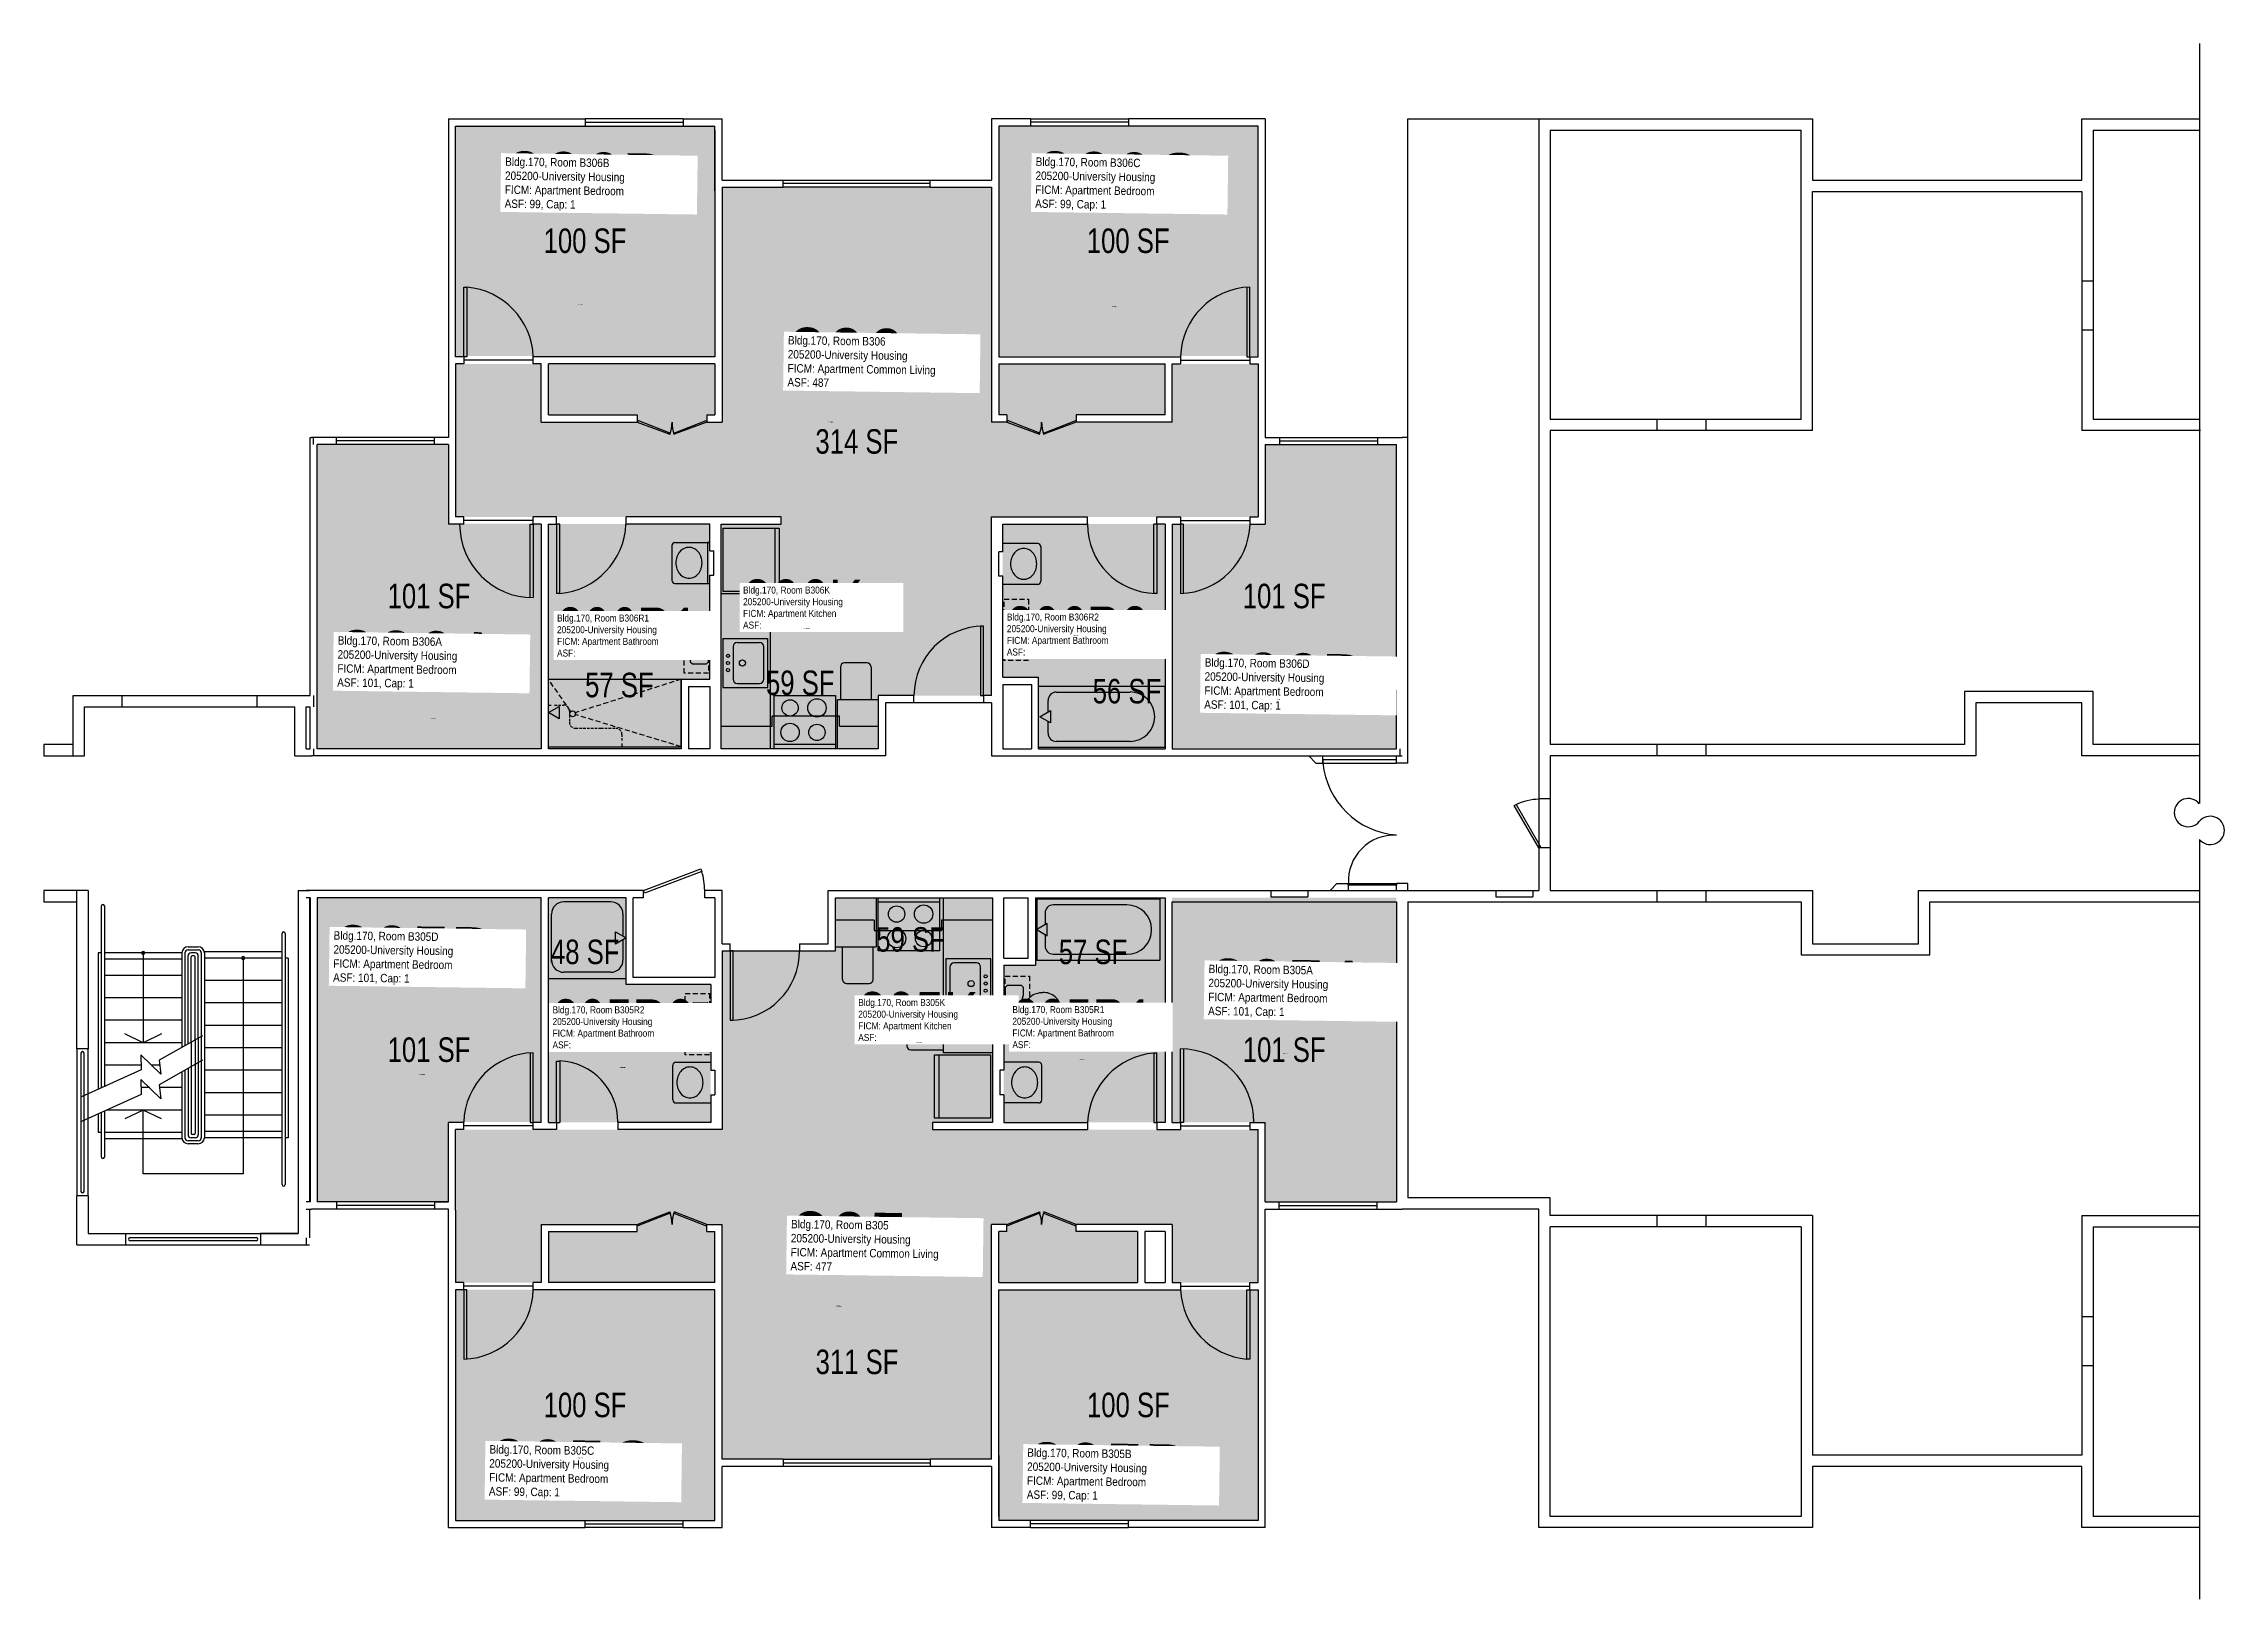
# Model space of a CAD drawing. Header units: inches. Extents: x -54 to 2413, y -86 to 676.
# Drawn here: x 1345 to 2413, y -86 to 676 of the extents above; entities that cross this region are included whole.
import ezdxf
from ezdxf.enums import TextEntityAlignment as Align

# ---------------------------------------------------------------- set-up
doc = ezdxf.new("R2010")
doc.units = ezdxf.units.IN
doc.header["$LTSCALE"] = 10
doc.header["$MEASUREMENT"] = 0
doc.linetypes.add('DASHED2', pattern=[0.375, 0.25, -0.125])
doc.layers.get('0').update_dxf_attribs({"linetype": 'CONTINUOUS'})
for name, color, linetype in [('A-DOOR', 2, 'CONTINUOUS'), ('A-FLOR', 3, 'CONTINUOUS'), ('A-GLAZ', 1, 'CONTINUOUS'), ('A-IDEN-RNUM', 7, 'CONTINUOUS'), ('A-IDEN-SNUM', 4, 'CONTINUOUS'), ('A-IDEN-VNUM', 4, 'CONTINUOUS'), ('A-SITE', 3, 'CONTINUOUS'), ('A-WALL', 5, 'CONTINUOUS'), ('AREA-TEXT', 3, 'CONTINUOUS'), ('Rooms-Category-Color', 7, 'CONTINUOUS'), ('Rooms-College-Color', 7, 'CONTINUOUS'), ('Rooms-Department-Color', 7, 'CONTINUOUS'), ('Rooms-Division-Color', 7, 'CONTINUOUS'), ('Rooms-Information', 7, 'CONTINUOUS')]:
    doc.layers.add(name, color=color, linetype=linetype)
doc.styles.add('CP_AREA', font='arial.ttf', dxfattribs={"height": 15})
doc.styles.add('CP_ROOMSNUMBER', font='arial.ttf', dxfattribs={"height": 1})
doc.styles.add('CP_ROOMVNUMBER', font='arial.ttf', dxfattribs={"width": 0.85, "height": 0.075})

msp = doc.modelspace()

# ---------------------------------------------------------------- texts
at = {"layer": 'A-IDEN-RNUM', "style": 'CP_ROOMSNUMBER'}
for s, rotation, p in [('0306-B0', 359.2, (1606.8, 548.2)), ('0306-C0', 359.24, (1868.7, 547.1)), ('0306-00', 359.2, (1729.5, 490.5)), ('0306-D0', 359.2, (1949.2, 354.7)), ('0306-A0', 359.24, (1534.9, 345.4)), ('0305-A0', 359.24, (1951.9, 181.2)), ('0305-D0', 359.2, (1529.3, 171)), ('0305-00', 359.2, (1733.6, 57.5)), ('0305-C0', 359.24, (1607.4, -16.8)), ('0305-B0', 359.2, (1862.6, -20.9))]:
    msp.add_text(s, height=0.36, rotation=rotation, dxfattribs=at).set_placement(p)
for s, p in [('0306-K0', (1717.7, 389.3)), ('0306-R2', (1849.4, 386.1)), ('0306-R1', (1625.6, 382.1)), ('0305-K0', (1772.7, 186.6)), ('0305-R2', (1627.6, 174.4)), ('0305-R1', (1852.5, 178.4))]:
    msp.add_text(s, height=0.36, dxfattribs=at).set_placement(p)
at = {"layer": 'A-IDEN-SNUM', "style": 'CP_ROOMSNUMBER'}
for s, rotation, p in [('1700B306B0', 359.2, (1606.8, 548.2)), ('1700B306C0', 359.24, (1868.7, 547.1)), ('1700B30600', 359.2, (1729.5, 490.5)), ('1700B306D0', 359.2, (1949.2, 354.7)), ('1700B306A0', 359.24, (1534.9, 345.4)), ('1700B305A0', 359.24, (1951.9, 181.2)), ('1700B305D0', 359.2, (1529.3, 171)), ('1700B30500', 359.2, (1733.6, 57.5)), ('1700B305C0', 359.24, (1607.4, -16.8)), ('1700B305B0', 359.2, (1862.6, -20.9))]:
    msp.add_text(s, height=0.36, rotation=rotation, dxfattribs=at).set_placement(p)
for s, p in [('1700B306K0', (1717.7, 389.3)), ('1700B306R2', (1849.4, 386.1)), ('1700B306R1', (1625.6, 382.1)), ('1700B305K0', (1772.7, 186.6)), ('1700B305R2', (1627.6, 174.4)), ('1700B305R1', (1852.5, 178.4))]:
    msp.add_text(s, height=0.36, dxfattribs=at).set_placement(p)
at = {"layer": 'A-IDEN-VNUM', "style": 'CP_ROOMVNUMBER', "width": 0.85}
for s, rotation, p in [('306B', 359.24, (1571.2, 594.4)), ('306C', 359.24, (1831, 594.4)), ('306', 359.24, (1709.7, 508.1)), ('306A', 359.244, (1489.2, 359.9)), ('306D', 359.24, (1913.8, 349.1)), ('305D', 359.24, (1487.2, 215.4)), ('305A', 359.244, (1915.7, 199)), ('305', 359.24, (1711.2, 75.2)), ('305C', 359.24, (1563.5, -36.3)), ('305B', 359.24, (1826.9, -37.9))]:
    msp.add_text(s, height=28.8, rotation=rotation, dxfattribs=at).set_placement(p)
at = {"layer": 'A-IDEN-VNUM', "style": 'CP_ROOMVNUMBER'}
for s, width, p in [('306K', 0.75, (1688, 389.5)), ('306R1', 0.7, (1596.9, 375.8)), ('306R2', 0.7, (1817.2, 376.3)), ('305R2', 0.7, (1594.7, 183.9)), ('305K', 0.75, (1744.4, 187.5, 0)), ('305R1', 0.7, (1819.9, 184))]:
    msp.add_text(s, height=24, dxfattribs=dict(at, width=width)).set_placement(p)
at = {"layer": 'AREA-TEXT', "style": 'CP_AREA', "width": 0.75}
for s, p in [('100 SF', (1610.6, 579.5)), ('100 SF', (1876.6, 579.5)), ('314 SF', (1743.7, 481.2)), ('101 SF', (1534.2, 405.5)), ('101 SF', (1953, 405.5)), ('57 SF', (1627.4, 361.9)), ('59 SF', (1716, 363)), ('56 SF', (1876, 358.9)), ('48 SF', (1610.7, 231.2)), ('59 SF', (1770, 237.3)), ('57 SF', (1859.4, 231.2)), ('101 SF', (1534.2, 183.3)), ('101 SF', (1953, 183.3)), ('311 SF', (1743.8, 30.4)), ('100 SF', (1610.6, 9.3)), ('100 SF', (1876.7, 9.3))]:
    msp.add_text(s, height=12, dxfattribs=at).set_placement(p, align=Align.MIDDLE_CENTER)

# ---------------------------------------------------------------- hatches: boundary and pattern name
at = {"layer": 'Rooms-Category-Color', "true_color": 0x728ef3}
for points in [[(1674.1, 523), (1547.1, 523), (1547.1, 636), (1674.1, 636)], [(1813.1, 636), (1813.1, 523), (1940.1, 523), (1940.1, 636)], [(1940.2, 519.2), (1940.2, 444.2), (1809.7, 444.2), (1809.7, 356.7), (1754.2, 356.7), (1754.2, 440.7), (1706.7, 440.7), (1706.7, 444.2), (1547.2, 444.2), (1547.2, 519.2), (1589.2, 519.2), (1589.2, 490.7), (1636.2, 490.7), (1636.2, 494.2), (1592.7, 494.2), (1592.7, 519.2), (1674.2, 519.2), (1674.2, 494.2), (1670.2, 494.2), (1670.2, 490.7), (1677.7, 490.7), (1677.7, 605.7), (1809.7, 605.7), (1809.7, 490.7), (1817.2, 490.7), (1817.2, 494.2), (1813.2, 494.2), (1813.2, 519.2), (1894.7, 519.2), (1894.7, 494.2), (1851.2, 494.2), (1851.2, 490.7), (1898.2, 490.7), (1898.2, 519.2)], [(1589.1, 331), (1479.4, 331), (1479.4, 480), (1543.6, 480), (1543.6, 441), (1589.1, 441)], [(1943.6, 480), (1943.6, 441), (1898.1, 441), (1898.1, 331), (2007.9, 331), (2008, 479.7)], [(1592.7, 440.7), (1671.7, 440.7), (1671.7, 364.7), (1657.7, 364.7), (1657.7, 330.7), (1592.7, 330.7), (1592.7, 440.7)], [(1677.2, 440.7), (1754.2, 440.7), (1754.2, 330.7), (1677.2, 330.7)], [(1894.7, 440.7), (1815.2, 440.7), (1815.2, 365.7), (1832.7, 365.7), (1832.7, 330.7), (1894.7, 330.7)], [(1589.1, 257.8), (1479.4, 257.8), (1479.4, 108.8), (1543.6, 108.8), (1543.6, 147.8), (1589.1, 147.8)], [(1630.7, 257.7), (1630.7, 215.2), (1672.2, 215.2), (1672.2, 147.7), (1592.7, 147.7), (1592.7, 257.7)], [(1733.2, 257.7), (1810.2, 257.7), (1810.2, 147.7), (1733.2, 147.7)], [(1831.2, 257.7), (1894.7, 257.7), (1894.7, 147.7), (1815.7, 147.7), (1815.7, 224.7), (1831.2, 224.7)], [(1943.6, 108.8), (1943.7, 147.7), (1898.2, 147.7), (1898.1, 257.8), (2007.9, 257.8), (2007.9, 108.8)], [(1547.2, 69.2), (1547.2, 144.2), (1677.7, 144.2), (1677.7, 231.7), (1733.2, 231.7), (1733.2, 147.7), (1780.7, 147.7), (1780.7, 144.2), (1940.2, 144.2), (1940.2, 69.2), (1898.2, 69.2), (1898.2, 97.7), (1851.2, 97.7), (1851.2, 94.2), (1881.2, 94.2), (1881.2, 69.2), (1813.2, 69.2), (1813.2, 94.2), (1817.2, 94.2), (1817.2, 97.7), (1809.7, 97.7), (1809.7, -17.3), (1677.7, -17.3), (1677.7, 97.7), (1670.2, 97.7), (1670.2, 94.2), (1674.2, 94.2), (1674.2, 69.2), (1592.7, 69.2), (1592.7, 94.2), (1636.2, 94.2), (1636.2, 97.7), (1589.2, 97.7), (1589.2, 69.2)], [(1674.1, 65.8), (1547.1, 65.8), (1547.1, -47.2), (1674.1, -47.2)], [(1813.1, -47.2), (1813.1, 65.8), (1940.2, 65.7), (1940.1, -47.2)]]:
    msp.add_hatch(color=171, dxfattribs=at).paths.add_polyline_path(points)
at = {"layer": 'Rooms-College-Color', "true_color": 0xadadad}
for points in [[(1674.1, 523), (1547.1, 523), (1547.1, 636), (1674.1, 636)], [(1813.1, 636), (1813.1, 523), (1940.1, 523), (1940.1, 636)], [(1940.2, 519.2), (1940.2, 444.2), (1809.7, 444.2), (1809.7, 356.7), (1754.2, 356.7), (1754.2, 440.7), (1706.7, 440.7), (1706.7, 444.2), (1547.2, 444.2), (1547.2, 519.2), (1589.2, 519.2), (1589.2, 490.7), (1636.2, 490.7), (1636.2, 494.2), (1592.7, 494.2), (1592.7, 519.2), (1674.2, 519.2), (1674.2, 494.2), (1670.2, 494.2), (1670.2, 490.7), (1677.7, 490.7), (1677.7, 605.7), (1809.7, 605.7), (1809.7, 490.7), (1817.2, 490.7), (1817.2, 494.2), (1813.2, 494.2), (1813.2, 519.2), (1894.7, 519.2), (1894.7, 494.2), (1851.2, 494.2), (1851.2, 490.7), (1898.2, 490.7), (1898.2, 519.2)], [(1589.1, 331), (1479.4, 331), (1479.4, 480), (1543.6, 480), (1543.6, 441), (1589.1, 441)], [(1943.6, 480), (1943.6, 441), (1898.1, 441), (1898.1, 331), (2007.9, 331), (2008, 479.7)], [(1592.7, 440.7), (1671.7, 440.7), (1671.7, 364.7), (1657.7, 364.7), (1657.7, 330.7), (1592.7, 330.7), (1592.7, 440.7)], [(1677.2, 440.7), (1754.2, 440.7), (1754.2, 330.7), (1677.2, 330.7)], [(1894.7, 440.7), (1815.2, 440.7), (1815.2, 365.7), (1832.7, 365.7), (1832.7, 330.7), (1894.7, 330.7)], [(1589.1, 257.8), (1479.4, 257.8), (1479.4, 108.8), (1543.6, 108.8), (1543.6, 147.8), (1589.1, 147.8)], [(1630.7, 257.7), (1630.7, 215.2), (1672.2, 215.2), (1672.2, 147.7), (1592.7, 147.7), (1592.7, 257.7)], [(1733.2, 257.7), (1810.2, 257.7), (1810.2, 147.7), (1733.2, 147.7)], [(1831.2, 257.7), (1894.7, 257.7), (1894.7, 147.7), (1815.7, 147.7), (1815.7, 224.7), (1831.2, 224.7)], [(1943.6, 108.8), (1943.7, 147.7), (1898.2, 147.7), (1898.1, 257.8), (2007.9, 257.8), (2007.9, 108.8)], [(1547.2, 69.2), (1547.2, 144.2), (1677.7, 144.2), (1677.7, 231.7), (1733.2, 231.7), (1733.2, 147.7), (1780.7, 147.7), (1780.7, 144.2), (1940.2, 144.2), (1940.2, 69.2), (1898.2, 69.2), (1898.2, 97.7), (1851.2, 97.7), (1851.2, 94.2), (1881.2, 94.2), (1881.2, 69.2), (1813.2, 69.2), (1813.2, 94.2), (1817.2, 94.2), (1817.2, 97.7), (1809.7, 97.7), (1809.7, -17.3), (1677.7, -17.3), (1677.7, 97.7), (1670.2, 97.7), (1670.2, 94.2), (1674.2, 94.2), (1674.2, 69.2), (1592.7, 69.2), (1592.7, 94.2), (1636.2, 94.2), (1636.2, 97.7), (1589.2, 97.7), (1589.2, 69.2)], [(1674.1, 65.8), (1547.1, 65.8), (1547.1, -47.2), (1674.1, -47.2)], [(1813.1, -47.2), (1813.1, 65.8), (1940.2, 65.7), (1940.1, -47.2)]]:
    msp.add_hatch(color=253, dxfattribs=at).paths.add_polyline_path(points)
at = {"layer": 'Rooms-Department-Color', "true_color": 0x604aed}
for points in [[(1674.1, 523), (1547.1, 523), (1547.1, 636), (1674.1, 636)], [(1813.1, 636), (1813.1, 523), (1940.1, 523), (1940.1, 636)], [(1940.2, 519.2), (1940.2, 444.2), (1809.7, 444.2), (1809.7, 356.7), (1754.2, 356.7), (1754.2, 440.7), (1706.7, 440.7), (1706.7, 444.2), (1547.2, 444.2), (1547.2, 519.2), (1589.2, 519.2), (1589.2, 490.7), (1636.2, 490.7), (1636.2, 494.2), (1592.7, 494.2), (1592.7, 519.2), (1674.2, 519.2), (1674.2, 494.2), (1670.2, 494.2), (1670.2, 490.7), (1677.7, 490.7), (1677.7, 605.7), (1809.7, 605.7), (1809.7, 490.7), (1817.2, 490.7), (1817.2, 494.2), (1813.2, 494.2), (1813.2, 519.2), (1894.7, 519.2), (1894.7, 494.2), (1851.2, 494.2), (1851.2, 490.7), (1898.2, 490.7), (1898.2, 519.2)], [(1589.1, 331), (1479.4, 331), (1479.4, 480), (1543.6, 480), (1543.6, 441), (1589.1, 441)], [(1943.6, 480), (1943.6, 441), (1898.1, 441), (1898.1, 331), (2007.9, 331), (2008, 479.7)], [(1592.7, 440.7), (1671.7, 440.7), (1671.7, 364.7), (1657.7, 364.7), (1657.7, 330.7), (1592.7, 330.7), (1592.7, 440.7)], [(1677.2, 440.7), (1754.2, 440.7), (1754.2, 330.7), (1677.2, 330.7)], [(1894.7, 440.7), (1815.2, 440.7), (1815.2, 365.7), (1832.7, 365.7), (1832.7, 330.7), (1894.7, 330.7)], [(1589.1, 257.8), (1479.4, 257.8), (1479.4, 108.8), (1543.6, 108.8), (1543.6, 147.8), (1589.1, 147.8)], [(1630.7, 257.7), (1630.7, 215.2), (1672.2, 215.2), (1672.2, 147.7), (1592.7, 147.7), (1592.7, 257.7)], [(1733.2, 257.7), (1810.2, 257.7), (1810.2, 147.7), (1733.2, 147.7)], [(1831.2, 257.7), (1894.7, 257.7), (1894.7, 147.7), (1815.7, 147.7), (1815.7, 224.7), (1831.2, 224.7)], [(1943.6, 108.8), (1943.7, 147.7), (1898.2, 147.7), (1898.1, 257.8), (2007.9, 257.8), (2007.9, 108.8)], [(1547.2, 69.2), (1547.2, 144.2), (1677.7, 144.2), (1677.7, 231.7), (1733.2, 231.7), (1733.2, 147.7), (1780.7, 147.7), (1780.7, 144.2), (1940.2, 144.2), (1940.2, 69.2), (1898.2, 69.2), (1898.2, 97.7), (1851.2, 97.7), (1851.2, 94.2), (1881.2, 94.2), (1881.2, 69.2), (1813.2, 69.2), (1813.2, 94.2), (1817.2, 94.2), (1817.2, 97.7), (1809.7, 97.7), (1809.7, -17.3), (1677.7, -17.3), (1677.7, 97.7), (1670.2, 97.7), (1670.2, 94.2), (1674.2, 94.2), (1674.2, 69.2), (1592.7, 69.2), (1592.7, 94.2), (1636.2, 94.2), (1636.2, 97.7), (1589.2, 97.7), (1589.2, 69.2)], [(1674.1, 65.8), (1547.1, 65.8), (1547.1, -47.2), (1674.1, -47.2)], [(1813.1, -47.2), (1813.1, 65.8), (1940.2, 65.7), (1940.1, -47.2)]]:
    msp.add_hatch(color=173, dxfattribs=at).paths.add_polyline_path(points)
at = {"layer": 'Rooms-Division-Color', "true_color": 0x604aed}
for points in [[(1674.1, 523), (1547.1, 523), (1547.1, 636), (1674.1, 636)], [(1813.1, 636), (1813.1, 523), (1940.1, 523), (1940.1, 636)], [(1940.2, 519.2), (1940.2, 444.2), (1809.7, 444.2), (1809.7, 356.7), (1754.2, 356.7), (1754.2, 440.7), (1706.7, 440.7), (1706.7, 444.2), (1547.2, 444.2), (1547.2, 519.2), (1589.2, 519.2), (1589.2, 490.7), (1636.2, 490.7), (1636.2, 494.2), (1592.7, 494.2), (1592.7, 519.2), (1674.2, 519.2), (1674.2, 494.2), (1670.2, 494.2), (1670.2, 490.7), (1677.7, 490.7), (1677.7, 605.7), (1809.7, 605.7), (1809.7, 490.7), (1817.2, 490.7), (1817.2, 494.2), (1813.2, 494.2), (1813.2, 519.2), (1894.7, 519.2), (1894.7, 494.2), (1851.2, 494.2), (1851.2, 490.7), (1898.2, 490.7), (1898.2, 519.2)], [(1589.1, 331), (1479.4, 331), (1479.4, 480), (1543.6, 480), (1543.6, 441), (1589.1, 441)], [(1943.6, 480), (1943.6, 441), (1898.1, 441), (1898.1, 331), (2007.9, 331), (2008, 479.7)], [(1592.7, 440.7), (1671.7, 440.7), (1671.7, 364.7), (1657.7, 364.7), (1657.7, 330.7), (1592.7, 330.7), (1592.7, 440.7)], [(1677.2, 440.7), (1754.2, 440.7), (1754.2, 330.7), (1677.2, 330.7)], [(1894.7, 440.7), (1815.2, 440.7), (1815.2, 365.7), (1832.7, 365.7), (1832.7, 330.7), (1894.7, 330.7)], [(1589.1, 257.8), (1479.4, 257.8), (1479.4, 108.8), (1543.6, 108.8), (1543.6, 147.8), (1589.1, 147.8)], [(1630.7, 257.7), (1630.7, 215.2), (1672.2, 215.2), (1672.2, 147.7), (1592.7, 147.7), (1592.7, 257.7)], [(1733.2, 257.7), (1810.2, 257.7), (1810.2, 147.7), (1733.2, 147.7)], [(1831.2, 257.7), (1894.7, 257.7), (1894.7, 147.7), (1815.7, 147.7), (1815.7, 224.7), (1831.2, 224.7)], [(1943.6, 108.8), (1943.7, 147.7), (1898.2, 147.7), (1898.1, 257.8), (2007.9, 257.8), (2007.9, 108.8)], [(1547.2, 69.2), (1547.2, 144.2), (1677.7, 144.2), (1677.7, 231.7), (1733.2, 231.7), (1733.2, 147.7), (1780.7, 147.7), (1780.7, 144.2), (1940.2, 144.2), (1940.2, 69.2), (1898.2, 69.2), (1898.2, 97.7), (1851.2, 97.7), (1851.2, 94.2), (1881.2, 94.2), (1881.2, 69.2), (1813.2, 69.2), (1813.2, 94.2), (1817.2, 94.2), (1817.2, 97.7), (1809.7, 97.7), (1809.7, -17.3), (1677.7, -17.3), (1677.7, 97.7), (1670.2, 97.7), (1670.2, 94.2), (1674.2, 94.2), (1674.2, 69.2), (1592.7, 69.2), (1592.7, 94.2), (1636.2, 94.2), (1636.2, 97.7), (1589.2, 97.7), (1589.2, 69.2)], [(1674.1, 65.8), (1547.1, 65.8), (1547.1, -47.2), (1674.1, -47.2)], [(1813.1, -47.2), (1813.1, 65.8), (1940.2, 65.7), (1940.1, -47.2)]]:
    msp.add_hatch(color=173, dxfattribs=at).paths.add_polyline_path(points)

# ---------------------------------------------------------------- linework, layer by layer
for p, q in [((1678.2, 407.7), (1678.2, 438.7)), ((1678.2, 438.7), (1705.7, 438.7)), ((1703.5, 438.7), (1703.5, 407.7)), ((1705.7, 438.7), (1705.7, 407.7)), ((1653.1, 430.2), (1653.1, 413.2)), ((1654.6, 431.7), (1671.7, 431.7)), ((1832.3, 431.2), (1815.2, 431.2)), ((1833.8, 429.7), (1833.8, 412.7)), ((1654.6, 411.7), (1671.7, 411.7)), ((1677.2, 406.7), (1701.2, 406.7)), ((1705.7, 407.7), (1678.2, 407.7)), ((1701.2, 406.7), (1701.2, 330.7)), ((1832.3, 411.2), (1815.2, 411.2)), ((1717.2, 405.2), (1701.2, 405.2)), ((1719.2, 392.2), (1719.2, 403.2)), ((1815.8, 377.8), (1815.8, 396.7)), ((1816, 397), (1816.7, 397.7)), ((1817, 397.8), (1823.8, 397.8)), ((1823.8, 397.8), (1824.7, 397)), ((1824.8, 396.7), (1824.8, 393.4)), ((1662.1, 392.1), (1662.1, 388.7)), ((1662.1, 388.7), (1663.1, 385.3)), ((1663.1, 393.2), (1662.2, 392.4)), ((1670.1, 393.2), (1663.1, 393.2)), ((1663.1, 385.2), (1663.1, 380.3)), ((1671, 392.4), (1670.1, 393.2)), ((1671.1, 373.2), (1671.1, 392.1)), ((1678.1, 384.7), (1700.1, 384.7)), ((1678.1, 384.7), (1678.1, 360.7)), ((1700.1, 360.7), (1700.1, 384.7)), ((1717.2, 390.2), (1701.2, 390.2)), ((1823.8, 389.8), (1823.8, 384.9)), ((1824.8, 393.3), (1823.9, 389.9)), ((1823.9, 384.8), (1824.8, 381.4)), ((1663.1, 380.2), (1662.1, 376.7)), ((1662.1, 376.7), (1662.1, 373.2)), ((1683.1, 380.7), (1683.1, 364.7)), ((1685.1, 382.7), (1696.1, 382.7)), ((1698.1, 364.7), (1698.1, 380.7)), ((1816.7, 377), (1815.8, 377.8)), ((1823.7, 376.8), (1817, 376.8)), ((1824.8, 377.8), (1824, 377)), ((1824.8, 381.3), (1824.8, 377.8)), ((1592.7, 331.7), (1592.7, 364.7)), ((1592.7, 364.7), (1657.7, 364.7)), ((1657.7, 331.7), (1657.7, 364.7)), ((1662.1, 373.2), (1663, 372.4)), ((1663.3, 372.2), (1669.9, 372.2)), ((1670.2, 372.4), (1671.1, 373.2)), ((1735.7, 370.7), (1735.7, 354.7)), ((1748.7, 372.7), (1737.7, 372.7)), ((1750.7, 370.7), (1750.7, 354.7)), ((1678.1, 360.7), (1700.1, 360.7)), ((1685.1, 362.7), (1696.1, 362.7)), ((1703.2, 330.7), (1703.2, 356.7)), ((1703.2, 356.7), (1733.2, 356.7)), ((1733.2, 356.7), (1733.2, 330.7)), ((1754.2, 354.7), (1734.2, 354.7)), ((1832.7, 331.4), (1832.7, 361.4)), ((1832.7, 361.4), (1894.7, 361.4)), ((1837.4, 348.7), (1837.4, 354.4)), ((1841.4, 358.4), (1877.5, 358.4)), ((1894.7, 331.4), (1894.7, 361.4)), ((1592.7, 348.4), (1597.9, 351.4)), ((1597.9, 345.4), (1592.7, 348.4)), ((1597.9, 351.4), (1597.9, 345.4)), ((1677.2, 341.8), (1702.3, 341.8)), ((1735.2, 346.7), (1702.3, 346.7)), ((1702.3, 341.8), (1702.3, 346.7)), ((1735.2, 341.8), (1735.2, 346.7)), ((1735.2, 341.8), (1754.2, 341.8)), ((1833.3, 346.4), (1838.5, 349.4)), ((1838.5, 343.4), (1833.3, 346.4)), ((1837.4, 338.3), (1837.4, 344)), ((1838.5, 349.4), (1838.5, 343.4)), ((1592.7, 331.7), (1657.7, 331.7)), ((1733.2, 332.8), (1703.2, 332.8)), ((1832.7, 331.4), (1894.7, 331.4)), ((1877.5, 334.3), (1841.4, 334.3)), ((1754.2, 231.7), (1754.2, 257.7)), ((1784.2, 257.7), (1784.2, 231.7)), ((1786.2, 181.7), (1786.2, 257.7)), ((1831.8, 257.1), (1831.8, 227.1)), ((1831.8, 257.1), (1892.1, 257.1)), ((1892.1, 257.1), (1892.1, 227.1)), ((1594.2, 226.2), (1594.2, 249.7)), ((1623.2, 255.7), (1600.2, 255.7)), ((1629.2, 249.7), (1629.2, 238.8)), ((1752.2, 246.7), (1733.2, 246.7)), ((1752.2, 246.7), (1752.2, 241.7)), ((1754.2, 255.7), (1784.2, 255.7)), ((1810.2, 246.7), (1785.1, 246.7)), ((1785.1, 246.7), (1785.1, 241.7)), ((1835.9, 250.2), (1835.9, 244.4)), ((1876, 254.2), (1839.9, 254.2)), ((1625.5, 235), (1625.5, 241)), ((1625.5, 241), (1630.7, 238)), ((1630.7, 238), (1625.5, 235)), ((1629.2, 237.1), (1629.2, 227.2)), ((1752.2, 241.7), (1785.1, 241.7)), ((1837, 245.1), (1831.8, 242.1)), ((1831.8, 242.1), (1837, 239.1)), ((1835.9, 239.8), (1835.9, 234.1)), ((1837, 239.1), (1837, 245.1)), ((1733.2, 233.7), (1753.2, 233.7)), ((1736.7, 217.7), (1736.7, 233.7)), ((1751.7, 217.7), (1751.7, 233.7)), ((1784.2, 231.7), (1754.2, 231.7)), ((1787.3, 227.8), (1787.3, 203.8)), ((1809.3, 227.8), (1787.3, 227.8)), ((1802.3, 225.8), (1791.3, 225.8)), ((1809.3, 203.8), (1809.3, 227.8)), ((1831.8, 227.1), (1892.1, 227.1)), ((1839.9, 230.1), (1876, 230.1)), ((1592.7, 218.2), (1630.7, 218.2)), ((1623.2, 221.2), (1600.2, 221.2)), ((1738.7, 215.7), (1749.7, 215.7)), ((1789.3, 223.8), (1789.3, 207.8)), ((1804.3, 207.8), (1804.3, 223.8)), ((1817.2, 214.6), (1816.3, 213.7)), ((1816.3, 213.7), (1816.3, 194.9)), ((1824.2, 214.7), (1817.5, 214.7)), ((1825.3, 213.7), (1824.5, 214.6)), ((1825.3, 210.2), (1825.3, 213.7)), ((1662.6, 205.2), (1663.5, 206.1)), ((1662.6, 201.8), (1662.6, 205.2)), ((1663.8, 206.2), (1670.4, 206.2)), ((1670.7, 206.1), (1671.6, 205.2)), ((1671.6, 205.2), (1671.6, 186.4)), ((1809.3, 203.8), (1787.3, 203.8)), ((1802.3, 205.8), (1791.3, 205.8)), ((1824.3, 201.8), (1824.3, 206.7)), ((1824.4, 206.8), (1825.3, 210.2)), ((1663.6, 198.3), (1662.6, 201.7)), ((1662.6, 189.8), (1663.6, 193.2)), ((1663.6, 193.3), (1663.6, 198.2)), ((1768.2, 196.2), (1768.2, 185.2)), ((1770.2, 198.2), (1786.2, 198.2)), ((1816.5, 194.6), (1817.3, 193.7)), ((1817.3, 193.7), (1824.3, 193.7)), ((1824.3, 193.7), (1825.2, 194.6)), ((1825.3, 198.2), (1824.4, 201.7)), ((1825.3, 194.9), (1825.3, 198.2)), ((1662.6, 186.4), (1662.6, 189.7)), ((1663.6, 185.2), (1662.7, 186.1)), ((1670.4, 185.2), (1663.6, 185.2)), ((1671.5, 186.1), (1670.7, 185.4)), ((1770.2, 183.2), (1786.2, 183.2)), ((1810.2, 181.7), (1786.2, 181.7)), ((1653.6, 158.7), (1653.6, 175.7)), ((1655.1, 177.2), (1672.2, 177.2)), ((1781.7, 149.7), (1781.7, 180.7)), ((1781.7, 180.7), (1809.2, 180.7)), ((1784, 149.7), (1784, 180.7)), ((1809.2, 180.7), (1809.2, 149.7)), ((1832.8, 177.2), (1815.7, 177.2)), ((1834.3, 158.7), (1834.3, 175.7)), ((1655.1, 157.2), (1672.2, 157.2)), ((1809.2, 149.7), (1781.7, 149.7)), ((1832.8, 157.2), (1815.7, 157.2))]:
    msp.add_line(p, q)
at = {"linetype": 'DASHED2'}
for p, q in [((1659.1, 367.7), (1659.1, 397.7)), ((1659.1, 397.7), (1671.1, 397.7)), ((1671.1, 397.7), (1671.1, 367.7)), ((1815.8, 373.9), (1815.8, 403.9)), ((1815.8, 403.9), (1827.8, 403.9)), ((1827.8, 403.9), (1827.8, 373.9)), ((1827.8, 373.9), (1815.8, 373.9)), ((1603.6, 348.9), (1592.7, 364.7)), ((1657.7, 364.7), (1605.8, 348.3)), ((1671.1, 367.7), (1659.1, 367.7)), ((1657.7, 331.7), (1605.8, 347.4)), ((1816.3, 219.3), (1828.3, 219.3)), ((1816.3, 189.3), (1816.3, 219.3)), ((1828.3, 219.3), (1828.3, 189.3)), ((1659.6, 210.8), (1671.6, 210.8)), ((1659.6, 180.8), (1659.6, 210.8)), ((1671.6, 210.8), (1671.6, 180.8)), ((1828.3, 189.3), (1816.3, 189.3)), ((1671.6, 180.8), (1659.6, 180.8))]:
    msp.add_line(p, q, dxfattribs=at)
at = {"linetype": 'Continuous'}
for p, q in [((1734.2, 330.7), (1734.2, 354.7)), ((1753.2, 257.7), (1753.2, 233.7))]:
    msp.add_line(p, q, dxfattribs=at)
at = {"linetype": 'DASHED2', "ltscale": 0.5}
for p, q in [((1592.7, 352.1), (1594.2, 352.1)), ((1595.7, 352.1), (1600, 352.1)), ((1603, 349.1), (1603, 343.7)), ((1606, 340.7), (1618.4, 340.7)), ((1618.4, 340.7), (1625.7, 340.7)), ((1628.7, 337.7), (1628.7, 334.7)), ((1628.7, 333.2), (1628.7, 331.7))]:
    msp.add_line(p, q, dxfattribs=at)
for centre, radius in [((1680.6, 376.2), 0.791), ((1687.7, 372.7), 1.5), ((1680.6, 372.7), 0.791), ((1680.6, 369.2), 0.791), ((1711, 350.7), 4), ((1724.2, 350.7), 4.5), ((1604.5, 347.8), 1.41), ((1711, 338.7), 4.5), ((1724.2, 338.7), 4), ((1763.2, 249.7), 4), ((1776.4, 249.7), 4.5), ((1763.2, 237.7), 4.5), ((1776.4, 237.7), 4), ((1799.7, 215.7), 1.5), ((1806.8, 219.2), 0.791), ((1806.8, 215.7), 0.791), ((1806.8, 212.2), 0.791)]:
    msp.add_circle(centre, radius)
for centre, radius, start, end in [((1654.6, 430.2), 1.5, 90, 180), ((1662, 422.9), 6.59, 116.1916, 139.8991), ((1661.5, 423.9), 5.42, 90, 116.1916), ((1661.5, 423.9), 5.42, 63.8084, 90), ((1661, 422.9), 6.59, 40.1009, 63.8084), ((1826, 422.4), 6.59, 116.1916, 139.8991), ((1825.4, 423.4), 5.42, 90, 116.1916), ((1825.4, 423.4), 5.42, 63.8084, 90), ((1824.9, 422.4), 6.59, 40.1009, 63.8084), ((1832.3, 429.7), 1.5, 0, 90), ((1664.1, 421.7), 9, 160.7706, 180), ((1664.1, 421.7), 9, 180, 199.2294), ((1662.8, 422.2), 7.65, 139.8991, 160.7706), ((1662.8, 421.3), 7.65, 199.2294, 220.1009), ((1660.2, 422.2), 7.65, 19.2294, 40.1009), ((1660.2, 421.3), 7.65, 319.8991, 340.7706), ((1658.9, 421.7), 9, 0, 19.2294), ((1658.9, 421.7), 9, 340.7706, 0), ((1828, 421.2), 9, 160.7706, 180), ((1828, 421.2), 9, 180, 199.2294), ((1826.8, 421.7), 7.65, 139.8991, 160.7706), ((1826.8, 420.8), 7.65, 199.2294, 220.1009), ((1824.1, 421.7), 7.65, 19.2294, 40.1009), ((1824.1, 420.8), 7.65, 319.8991, 340.7706), ((1822.8, 421.2), 9, 0, 19.2294), ((1822.8, 421.2), 9, 340.7706, 0), ((1654.6, 413.2), 1.5, 180, 270), ((1662, 420.6), 6.59, 220.1009, 243.8084), ((1661.5, 419.6), 5.42, 243.8084, 270), ((1661.5, 419.6), 5.42, 270, 296.1916), ((1661, 420.6), 6.59, 296.1916, 319.8991), ((1826, 420.1), 6.59, 220.1009, 243.8084), ((1825.4, 419.1), 5.42, 243.8084, 270), ((1825.4, 419.1), 5.42, 270, 296.1916), ((1824.9, 420.1), 6.59, 296.1916, 319.8991), ((1832.3, 412.7), 1.5, 270, 0), ((1717.2, 403.2), 2, 0, 90), ((1816.3, 396.7), 0.418, 135, 180), ((1817, 397.4), 0.418, 90, 135), ((1824.4, 396.7), 0.418, 0, 45), ((1648.5, 382.7), 5.8, 153.2988, 180), ((1649.8, 382.1), 7.26, 129.4725, 153.2988), ((1650.7, 381.1), 8.59, 108.8354, 129.4725), ((1651.8, 375.5), 14.3, 89.9848, 105.9803), ((1651.8, 374.3), 15.4, 74.6368, 90.0174), ((1653.1, 381.1), 8.59, 50.5275, 71.1646), ((1654, 382.1), 7.26, 26.7012, 50.5275), ((1655.3, 382.7), 5.8, 0, 26.7012), ((1662.5, 392.1), 0.418, 135, 180), ((1662.7, 385.2), 0.418, 0, 15.9454), ((1670.7, 392.1), 0.418, 0, 45), ((1717.2, 392.2), 2, 270, 0), ((1824.3, 389.8), 0.418, 164.0546, 180), ((1824.3, 384.9), 0.418, 180, 195.9454), ((1831.6, 387.3), 5.8, 153.2988, 180), ((1831.6, 387.3), 5.8, 180, 206.7012), ((1832.9, 386.7), 7.26, 129.4725, 153.2988), ((1832.9, 388), 7.26, 206.7012, 230.5275), ((1833.8, 385.6), 8.59, 108.8354, 129.4725), ((1834.3, 384), 10.3, 90, 108.8354), ((1834.3, 384), 10.3, 71.1646, 90), ((1834.9, 385.6), 8.59, 50.5275, 71.1646), ((1835.7, 386.7), 7.26, 26.7012, 50.5275), ((1835.7, 388), 7.26, 309.4725, 333.2988), ((1837, 387.3), 5.8, 0, 26.7012), ((1837, 387.3), 5.8, 333.2988, 0), ((1648.5, 382.7), 5.8, 180, 206.7012), ((1649.8, 383.4), 7.26, 206.7012, 230.5275), ((1651.2, 385.1), 9.43, 230.5275, 251.1646), ((1651.2, 386.9), 11.2, 254.2396, 273.173), ((1651.8, 391.2), 15.4, 269.9826, 285.3632), ((1653.1, 384.4), 8.59, 288.8354, 309.4725), ((1654, 383.4), 7.26, 309.4725, 333.2988), ((1655.3, 382.7), 5.8, 333.2988, 0), ((1662.7, 380.3), 0.418, 344.0546, 0), ((1685.1, 380.7), 2, 90, 180), ((1696.1, 380.7), 2, 0, 90), ((1817, 377.2), 0.418, 225, 270), ((1823.7, 377.2), 0.418, 270, 315), ((1824.4, 381.3), 0.418, 0, 15.9454), ((1833.8, 389), 8.59, 230.5275, 251.1646), ((1834.3, 390.6), 10.3, 251.1646, 270), ((1834.9, 388.2), 7.87, 266.2246, 288.8354), ((1834.4, 389.7), 9.43, 288.8354, 309.4725), ((1663.3, 372.7), 0.418, 225, 270), ((1669.9, 372.7), 0.418, 270, 315), ((1685.1, 364.7), 2, 180, 270), ((1696.1, 364.7), 2, 270, 0), ((1737.7, 370.7), 2, 90, 180), ((1748.7, 370.7), 2, 0, 90), ((1841.4, 354.4), 4.02, 90, 180), ((1877.5, 346.4), 12.1, 270, 90), ((1841.4, 338.3), 4.02, 180, 270), ((1600.2, 249.7), 6, 90, 180), ((1623.2, 249.7), 6, 0, 90), ((1839.9, 250.2), 4.02, 90, 180), ((1876, 242.1), 12.1, 270, 90), ((1600.2, 227.2), 6, 180, 270), ((1623.2, 227.2), 6, 270, 0), ((1791.3, 223.8), 2, 90, 180), ((1802.3, 223.8), 2, 0, 90), ((1839.9, 234.1), 4.02, 180, 270), ((1738.7, 217.7), 2, 180, 270), ((1749.7, 217.7), 2, 270, 0), ((1817.5, 214.3), 0.418, 90, 135), ((1824.2, 214.3), 0.418, 45, 90), ((1663.8, 205.8), 0.418, 90, 135), ((1670.4, 205.8), 0.418, 45, 90), ((1791.3, 207.8), 2, 180, 270), ((1802.3, 207.8), 2, 270, 0), ((1824.8, 206.7), 0.418, 164.0546, 180), ((1832.1, 204.2), 5.8, 153.2988, 180), ((1832.1, 204.2), 5.8, 180, 206.7012), ((1833.4, 203.6), 7.26, 129.4725, 153.2988), ((1834.3, 202.6), 8.59, 108.8354, 129.4725), ((1834.8, 200.9), 10.3, 90, 108.8354), ((1835.4, 203.4), 7.87, 71.1646, 93.7754), ((1834.9, 201.9), 9.43, 50.5275, 71.1646), ((1836.2, 203.6), 7.26, 26.7012, 50.5275), ((1837.5, 204.2), 5.8, 0, 26.7012), ((1837.5, 204.2), 5.8, 333.2988, 0), ((1650.4, 195.7), 5.8, 153.2988, 180), ((1650.4, 195.7), 5.8, 180, 206.7012), ((1651.7, 195.1), 7.26, 129.4725, 153.2988), ((1651.7, 196.4), 7.26, 206.7012, 230.5275), ((1653.1, 193.4), 9.43, 108.8354, 129.4725), ((1652.6, 194.9), 7.87, 86.2246, 108.8354), ((1653.1, 192.4), 10.3, 71.1646, 90), ((1653.6, 194.1), 8.59, 50.5275, 71.1646), ((1654.5, 195.1), 7.26, 26.7012, 50.5275), ((1654.5, 196.4), 7.26, 309.4725, 333.2988), ((1655.8, 195.7), 5.8, 0, 26.7012), ((1655.8, 195.7), 5.8, 333.2988, 0), ((1663, 201.8), 0.418, 180, 195.9454), ((1663.2, 198.2), 0.418, 0, 15.9454), ((1663.2, 193.3), 0.418, 344.0546, 0), ((1770.2, 196.2), 2, 90, 180), ((1816.8, 194.9), 0.418, 180, 225), ((1824.8, 201.8), 0.418, 180, 195.9454), ((1824.9, 194.9), 0.418, 315, 0), ((1833.4, 204.9), 7.26, 206.7012, 230.5275), ((1834.3, 205.9), 8.59, 230.5275, 251.1646), ((1834.8, 207.5), 10.3, 251.1646, 270), ((1834.8, 207.5), 10.3, 270, 288.8354), ((1835.4, 205.9), 8.59, 288.8354, 309.4725), ((1836.2, 204.9), 7.26, 309.4725, 333.2988), ((1652.5, 197.4), 8.59, 230.5275, 251.1646), ((1653.1, 199), 10.3, 251.1646, 270), ((1653.1, 199), 10.3, 270, 288.8354), ((1653.6, 197.4), 8.59, 288.8354, 309.4725), ((1663, 186.4), 0.418, 180, 225), ((1670.4, 185.7), 0.418, 270, 315), ((1671.2, 186.4), 0.418, 315, 0), ((1770.2, 185.2), 2, 180, 270), ((1655.1, 175.7), 1.5, 90, 180), ((1663.3, 167.7), 7.65, 139.8991, 160.7706), ((1662.5, 168.4), 6.59, 116.1916, 139.8991), ((1662, 169.4), 5.42, 90, 116.1916), ((1662, 169.4), 5.42, 63.8084, 90), ((1661.5, 168.4), 6.59, 40.1009, 63.8084), ((1660.7, 167.7), 7.65, 19.2294, 40.1009), ((1827.3, 167.7), 7.65, 139.8991, 160.7706), ((1826.4, 168.4), 6.59, 116.1916, 139.8991), ((1825.9, 169.4), 5.42, 90, 116.1916), ((1825.9, 169.4), 5.42, 63.8084, 90), ((1825.4, 168.4), 6.59, 40.1009, 63.8084), ((1824.6, 167.7), 7.65, 19.2294, 40.1009), ((1832.8, 175.7), 1.5, 0, 90), ((1664.6, 167.2), 9, 160.7706, 180), ((1664.6, 167.2), 9, 180, 199.2294), ((1663.3, 166.8), 7.65, 199.2294, 220.1009), ((1662.5, 166.1), 6.59, 220.1009, 243.8084), ((1662, 165.1), 5.42, 243.8084, 270), ((1662, 165.1), 5.42, 270, 296.1916), ((1661.5, 166.1), 6.59, 296.1916, 319.8991), ((1660.7, 166.8), 7.65, 319.8991, 340.7706), ((1659.4, 167.2), 9, 0, 19.2294), ((1659.4, 167.2), 9, 340.7706, 0), ((1828.5, 167.2), 9, 160.7706, 180), ((1828.5, 167.2), 9, 180, 199.2294), ((1827.3, 166.8), 7.65, 199.2294, 220.1009), ((1826.4, 166.1), 6.59, 220.1009, 243.8084), ((1825.9, 165.1), 5.42, 243.8084, 270), ((1825.9, 165.1), 5.42, 270, 296.1916), ((1825.4, 166.1), 6.59, 296.1916, 319.8991), ((1824.6, 166.8), 7.65, 319.8991, 340.7706), ((1823.3, 167.2), 9, 0, 19.2294), ((1823.3, 167.2), 9, 340.7706, 0), ((1655.1, 158.7), 1.5, 180, 270), ((1832.8, 158.7), 1.5, 270, 0)]:
    msp.add_arc(centre, radius, start, end)
for centre, start, end in [((1600, 349.1), 0, 90), ((1606, 343.7), 180, 270), ((1625.7, 337.7), 0, 90)]:
    msp.add_arc(centre, 3, start, end, dxfattribs=at)
at = {"layer": 'A-DOOR'}
for p, q in [((1551.2, 522.7), (1551.2, 556.7)), ((1551.2, 556.7), (1552.7, 556.7)), ((1552.7, 556.7), (1552.7, 522.7)), ((1934.7, 556.7), (1934.7, 522.7)), ((1936.2, 522.7), (1936.2, 556.7)), ((1552.7, 522.7), (1551.2, 522.7)), ((1585.2, 521), (1551.2, 521)), ((1902.2, 521), (1936.2, 521)), ((1934.7, 522.7), (1936.2, 522.7)), ((1636.5, 491.4), (1636.2, 490.7)), ((1652.3, 485.3), (1636.5, 491.4)), ((1654.1, 485.3), (1670, 491.4)), ((1670, 491.4), (1670.2, 490.7)), ((1817.5, 491.4), (1817.2, 490.7)), ((1833.3, 485.3), (1817.5, 491.4)), ((1835.1, 485.3), (1851, 491.4)), ((1851, 491.4), (1851.2, 490.7)), ((1636.2, 490.7), (1652.1, 484.7)), ((1652.1, 484.7), (1652.3, 485.3)), ((1654.3, 484.7), (1654.1, 485.3)), ((1670.2, 490.7), (1654.3, 484.7)), ((1817.2, 490.7), (1833.1, 484.7)), ((1833.1, 484.7), (1833.3, 485.3)), ((1835.3, 484.7), (1835.1, 485.3)), ((1851.2, 490.7), (1835.3, 484.7)), ((1585.2, 442.5), (1551.2, 442.5)), ((1583.7, 440.7), (1585.2, 440.7)), ((1583.7, 404.7), (1583.7, 440.7)), ((1585.2, 440.7), (1585.2, 404.7)), ((1596.7, 440.7), (1596.7, 406.7)), ((1598.2, 440.7), (1596.7, 440.7)), ((1598.2, 406.7), (1598.2, 440.7)), ((1889.2, 406.7), (1889.2, 440.7)), ((1890.7, 440.7), (1889.2, 440.7)), ((1890.7, 440.7), (1890.7, 406.7)), ((1902.2, 442.5), (1936.2, 442.5)), ((1902.2, 440.7), (1902.2, 406.7)), ((1903.7, 440.7), (1902.2, 440.7)), ((1903.7, 406.7), (1903.7, 440.7)), ((1598.2, 406.7), (1596.7, 406.7)), ((1890.7, 406.7), (1889.2, 406.7)), ((1805.7, 390.7), (1804.2, 390.7)), ((1804.2, 390.7), (1804.2, 356.7)), ((1805.7, 356.7), (1805.7, 390.7)), ((1805.7, 353.2), (1771.7, 353.2)), ((1804.2, 356.7), (1805.7, 356.7)), ((2008, 325.2), (1972, 325.2)), ((1972, 325.2), (1972, 323.7)), ((1972, 323.7), (2008, 323.7)), ((2008, 323.7), (2008, 325.2)), ((1639.2, 261.2), (1667.3, 271.8)), ((1667.8, 270.5), (1639.7, 259.9)), ((1667.3, 271.8), (1667.8, 270.5)), ((1639.7, 259.9), (1639.2, 261.2)), ((1984.3, 263.8), (1984.3, 264.7)), ((1984.3, 264.7), (2008, 264.7)), ((2008, 263.8), (1984.3, 263.8)), ((2008, 264.7), (2008, 263.8)), ((1681.7, 231.7), (1715.7, 231.7)), ((1683.2, 231.7), (1681.7, 231.7)), ((1681.7, 231.7), (1681.7, 197.7)), ((1683.2, 197.7), (1683.2, 231.7)), ((1681.7, 197.7), (1683.2, 197.7)), ((1583.7, 181.7), (1583.7, 147.7)), ((1585.2, 147.7), (1585.2, 181.7)), ((1889.2, 181.7), (1889.2, 147.7)), ((1889.2, 181.7), (1890.7, 181.7)), ((1890.7, 147.7), (1890.7, 181.7)), ((1902.2, 147.7), (1902.2, 183.7)), ((1903.7, 183.7), (1903.7, 147.7)), ((1596.7, 147.7), (1596.7, 177.7)), ((1596.7, 177.7), (1598.2, 177.7)), ((1598.2, 177.7), (1598.2, 147.7)), ((1585.2, 146), (1551.2, 146)), ((1583.7, 147.7), (1585.2, 147.7)), ((1596.7, 147.7), (1598.2, 147.7)), ((1889.2, 147.7), (1890.7, 147.7)), ((1903.7, 147.7), (1902.2, 147.7)), ((1902.2, 146), (1936.2, 146)), ((1636.2, 97.7), (1652.1, 103.8)), ((1636.5, 97.1), (1636.2, 97.7)), ((1652.3, 103.2), (1636.5, 97.1)), ((1652.1, 103.8), (1652.3, 103.2)), ((1654.3, 103.8), (1654.1, 103.2)), ((1654.1, 103.2), (1670, 97.1)), ((1670.2, 97.7), (1654.3, 103.8)), ((1670, 97.1), (1670.2, 97.7)), ((1817.2, 97.7), (1833.1, 103.8)), ((1817.5, 97.1), (1817.2, 97.7)), ((1833.3, 103.2), (1817.5, 97.1)), ((1833.1, 103.8), (1833.3, 103.2)), ((1835.3, 103.8), (1835.1, 103.2)), ((1835.1, 103.2), (1851, 97.1)), ((1851.2, 97.7), (1835.3, 103.8)), ((1851, 97.1), (1851.2, 97.7)), ((1585.2, 67.5), (1551.2, 67.5)), ((1551.2, 65.7), (1551.2, 31.7)), ((1552.7, 65.7), (1551.2, 65.7)), ((1552.7, 31.7), (1552.7, 65.7)), ((1902.2, 67.5), (1936.2, 67.5)), ((1934.7, 65.7), (1936.2, 65.7)), ((1934.7, 31.7), (1934.7, 65.7)), ((1936.2, 65.7), (1936.2, 31.7)), ((1936.2, 31.7), (1934.7, 31.7))]:
    msp.add_line(p, q, dxfattribs=at)
at = {"layer": 'A-DOOR', "extrusion": (-7.62372e-12, -0.000126305, -1)}
for p, q in [((2065.7, 302.9), (2066.6, 303.4)), ((2077.7, 282.1), (2065.7, 302.9)), ((2066.6, 303.4), (2078.6, 282.6)), ((2078.6, 282.6), (2077.7, 282.1))]:
    msp.add_line(p, q, dxfattribs=at)
at = {"layer": 'A-DOOR'}
for centre, radius, start, end in [((1549.6, 521.2), 35.7, 2.4645, 84.9512), ((1937.2, 521.8), 35, 91.5758, 178.4242), ((1636.2, 490.7), 17, 339.0225, 0), ((1670.2, 490.7), 17, 180, 200.9775), ((1817.2, 490.7), 17, 339.0225, 0), ((1851.2, 490.7), 17, 180, 200.9775), ((1585.2, 440.7), 36, 180, 270), ((1595.1, 442.2), 35.6, 274.9983, 357.5861), ((1890.4, 440.5), 33.7, 179.4834, 269.1809), ((1901.3, 441.7), 35, 271.5758, 358.4242), ((1805.7, 356.7), 34, 90, 180), ((2010.8, 327.4), 39, 185.3404, 265.8049), ((2007, 265.8), 22.6, 87.5823, 182.7558), ((1642, 261.6), 27.2, 359.2241, 19.0522), ((1681.7, 231.7), 34, 270, 0), ((1586.2, 146.8), 35, 91.5758, 178.4242), ((1892.3, 146.2), 35.6, 94.9983, 177.5861), ((1902.2, 147.7), 36, 0, 90), ((1596.9, 148), 29.8, 359.5103, 87.5521), ((1636.2, 97.7), 17, 0, 20.9775), ((1670.2, 97.7), 17, 159.0225, 180), ((1817.2, 97.7), 17, 0, 20.9775), ((1851.2, 97.7), 17, 159.0225, 180), ((1550.3, 66.7), 35, 271.5758, 358.4242), ((1937.9, 67.3), 35.7, 182.4645, 264.9512)]:
    msp.add_arc(centre, radius, start, end, dxfattribs=at)
at = {"layer": 'A-DOOR', "extrusion": (-7.62372e-12, -0.000126305, -1)}
msp.add_arc((-2077.8, 281.7, 0), 24.4, 62.7118, 89.8763, dxfattribs=at)
at = {"layer": 'A-FLOR'}
for p, q in [((1373.7, 253.7), (1373.7, 164.5)), ((1375.2, 253.7), (1375.2, 165.1)), ((1462.2, 240.2), (1462.2, 117.2)), ((1463.7, 240.2), (1463.7, 117.2)), ((1372.2, 230.7), (1372.2, 163.8)), ((1373.7, 230.7), (1372.2, 230.7)), ((1413.2, 230.7), (1375.2, 230.7)), ((1413.2, 227.7), (1375.2, 227.7)), ((1394.2, 230.7), (1394.2, 186.7)), ((1413.2, 230.7), (1413.2, 184.3)), ((1414.7, 230.7), (1414.7, 185.1)), ((1416.2, 233.7), (1421.2, 233.7)), ((1416.2, 232.2), (1421.2, 232.2)), ((1416.2, 186.1), (1416.2, 229.2)), ((1419.7, 230.7), (1417.7, 230.7)), ((1417.7, 187), (1417.7, 228.7)), ((1419.2, 229.2), (1418.2, 229.2)), ((1419.7, 188.1), (1419.7, 228.7)), ((1421.2, 189), (1421.2, 229.2)), ((1422.7, 230.7), (1422.7, 140.2)), ((1462.2, 231.2), (1424.2, 231.2)), ((1424.2, 230.7), (1424.2, 140.2)), ((1462.2, 228.2), (1424.2, 228.2)), ((1443.2, 228.2), (1443.2, 122.5)), ((1465.2, 228.2), (1463.7, 228.2)), ((1465.2, 228.2), (1465.2, 140.2)), ((1413.2, 219.7), (1375.2, 219.7)), ((1462.2, 217.2), (1424.2, 217.2)), ((1413.2, 208.7), (1375.2, 208.7)), ((1462.2, 206.2), (1424.2, 206.2)), ((1413.2, 197.7), (1375.2, 197.7)), ((1462.2, 195.2), (1424.2, 195.2)), ((1363.7, 181.6), (1363.7, 113.9)), ((1365.2, 181.6), (1365.2, 113.9)), ((1413.2, 186.7), (1375.2, 186.7)), ((1394.2, 186.7), (1385.2, 191.1)), ((1403.2, 191.1), (1394.2, 186.7)), ((1423.2, 190.1), (1402.1, 178.1)), ((1416.2, 186.1), (1416.2, 186)), ((1417.7, 187), (1417.7, 142.2)), ((1419.7, 188.1), (1419.7, 142.2)), ((1421.2, 189), (1421.2, 141.7)), ((1462.2, 184.2), (1424.2, 184.2)), ((1393.3, 173.4), (1364, 160.2)), ((1393.4, 175.7), (1375.2, 175.7)), ((1402.9, 171.3), (1393, 180.7)), ((1393, 180.7), (1393.3, 173.4)), ((1402.7, 175.7), (1398.5, 175.7)), ((1402.1, 178.1), (1402.9, 171.3)), ((1423.2, 178.1), (1402.1, 166.1)), ((1413.2, 172.3), (1413.2, 140.2)), ((1414.7, 173.1), (1414.7, 140.2)), ((1416.2, 174), (1416.2, 141.7)), ((1462.2, 173.2), (1424.2, 173.2)), ((1393.3, 161.4), (1364, 148.2)), ((1402.9, 159.3), (1393, 168.7)), ((1393, 168.7), (1393.3, 161.4)), ((1397.4, 164.7), (1393.4, 164.7)), ((1402.1, 166.1), (1402.9, 159.3)), ((1413.2, 164.7), (1402.5, 164.7)), ((1462.2, 162.2), (1424.2, 162.2)), ((1372.2, 151.8), (1372.2, 142.7)), ((1373.7, 152.5), (1373.7, 130.7)), ((1375.2, 153.1), (1375.2, 130.7)), ((1413.2, 153.7), (1376.6, 153.7)), ((1394.2, 153.7), (1385.2, 149.4)), ((1394.2, 122.5), (1394.2, 153.7)), ((1403.2, 149.4), (1394.2, 153.7)), ((1462.2, 151.2), (1424.2, 151.2)), ((1373.7, 142.7), (1372.2, 142.7)), ((1413.2, 142.7), (1375.2, 142.7)), ((1413.2, 139.7), (1375.2, 139.7)), ((1419.7, 140.2), (1417.7, 140.2)), ((1419.2, 141.7), (1418.2, 141.7)), ((1462.2, 143.2), (1424.2, 143.2)), ((1462.2, 140.2), (1424.2, 140.2)), ((1465.2, 140.2), (1463.7, 140.2)), ((1421.2, 138.7), (1416.2, 138.7)), ((1421.2, 137.2), (1416.2, 137.2)), ((1443.2, 122.5), (1394.2, 122.5)), ((1449.6, 91.2), (1387.8, 91.2)), ((1449.6, 89.7), (1387.8, 89.7))]:
    msp.add_line(p, q, dxfattribs=at)
for centre, radius, start, end in [((1374.5, 253.7), 0.75, 0, 180), ((1463, 240.2), 0.75, 0, 180), ((1394.2, 230.7), 0.75, 90, 270), ((1394.2, 230.7), 0.75, 270, 90), ((1416.2, 230.7), 3, 90, 180), ((1416.2, 230.7), 1.5, 90, 180), ((1417.7, 229.2), 1.5, 90, 180), ((1418.2, 228.7), 0.5, 90, 180), ((1419.2, 228.7), 0.5, 0, 90), ((1419.7, 229.2), 1.5, 0, 90), ((1421.2, 230.7), 3, 0, 90), ((1421.2, 230.7), 1.5, 0, 90), ((1443.2, 228.2), 0.75, 90, 270), ((1443.2, 228.2), 0.75, 270, 90), ((1364.5, 181.6), 0.75, 0, 180), ((1416.2, 140.2), 3, 180, 270), ((1416.2, 140.2), 1.5, 180, 270), ((1417.7, 141.7), 1.5, 180, 270), ((1418.2, 142.2), 0.5, 180, 270), ((1419.2, 142.2), 0.5, 270, 0), ((1419.7, 141.7), 1.5, 270, 0), ((1421.2, 140.2), 1.5, 270, 0), ((1421.2, 140.2), 3, 270, 0), ((1374.5, 130.7), 0.75, 180, 0), ((1364.5, 113.9), 0.75, 180, 0), ((1463, 117.2), 0.75, 180, 0), ((1387.8, 90.5), 0.75, 90, 270), ((1449.6, 90.5), 0.75, 270, 90)]:
    msp.add_arc(centre, radius, start, end, dxfattribs=at)
at = {"layer": 'A-GLAZ'}
for p, q in [((1658.7, 639.2), (1610.7, 639.2)), ((1610.7, 637.5), (1658.7, 637.5)), ((1610.7, 635.7), (1658.7, 635.7)), ((1828.7, 639.2), (1876.7, 639.2)), ((1876.7, 637.5), (1828.7, 637.5)), ((1876.7, 635.7), (1828.7, 635.7)), ((1707.7, 609.2), (1779.7, 609.2)), ((1779.7, 607.5), (1707.7, 607.5)), ((1779.7, 605.7), (1707.7, 605.7)), ((1536.7, 483.2), (1488.7, 483.2)), ((1536.7, 481.5), (1488.7, 481.5)), ((1950.7, 483.2), (1998.7, 483.2)), ((1950.7, 481.5), (1998.7, 481.5)), ((1536.7, 479.7), (1488.7, 479.7)), ((1950.7, 479.7), (1998.7, 479.7)), ((1537, 108.7), (1489, 108.7)), ((1537, 107), (1489, 107)), ((1950.5, 108.7), (1998.5, 108.7)), ((1950.5, 107), (1998.5, 107)), ((1537, 105.2), (1489, 105.2)), ((1950.5, 105.2), (1998.5, 105.2)), ((1707.7, -17.3), (1779.7, -17.3)), ((1707.7, -19), (1779.7, -19)), ((1779.7, -20.8), (1707.7, -20.8)), ((1610.7, -47.3), (1658.7, -47.3)), ((1610.7, -49), (1658.7, -49)), ((1658.7, -50.8), (1610.7, -50.8)), ((1876.7, -47.3), (1828.7, -47.3)), ((1876.7, -49), (1828.7, -49)), ((1828.7, -50.8), (1876.7, -50.8))]:
    msp.add_line(p, q, dxfattribs=at)
at = {"layer": 'A-SITE'}
for p, q in [((2013.5, 483.2), (2013.5, 639.2)), ((2013.5, 639.2), (2077.7, 639.2))]:
    msp.add_line(p, q, dxfattribs=at)
at = {"layer": 'A-WALL'}
for p, q in [((2401.2, 676.1), (2401.2, 303.8)), ((1543.7, 639.2), (1610.7, 639.2)), ((1543.7, 639.2), (1543.7, 483.2)), ((1547.2, 522.7), (1547.2, 635.7)), ((1547.2, 635.7), (1610.7, 635.7)), ((1610.7, 639.2), (1610.7, 635.7)), ((1658.7, 639.2), (1677.7, 639.2)), ((1658.7, 639.2), (1658.7, 635.7)), ((1658.7, 635.7), (1674.2, 635.7)), ((1674.2, 604), (1674.2, 635.7)), ((1674.2, 633.7), (1674.2, 604)), ((1677.7, 609.2), (1677.7, 639.2)), ((1809.7, 639.2), (1809.7, 609.2)), ((1828.7, 639.2), (1809.7, 639.2)), ((1813.2, 635.7), (1813.2, 604)), ((1828.7, 635.7), (1813.2, 635.7)), ((1828.7, 639.2), (1828.7, 635.7)), ((1876.7, 639.2), (1876.7, 635.7)), ((1943.7, 639.2), (1876.7, 639.2)), ((1940.2, 635.7), (1876.7, 635.7)), ((1940.2, 522.7), (1940.2, 635.7)), ((1943.7, 639.2), (1943.7, 483.2)), ((2077.7, 639.2), (2211.7, 639.2)), ((2077.7, 639.2), (2077.7, 306.1)), ((2083.2, 633.7), (2083.2, 492)), ((2083.2, 633.7), (2206.2, 633.7)), ((2206.2, 492), (2206.2, 633.7)), ((2211.7, 639.2), (2211.7, 609.2)), ((2343.7, 609.2), (2343.7, 639.2)), ((2343.7, 639.2), (2401.2, 639.2)), ((2349.2, 633.7), (2401.2, 633.7)), ((2349.2, 633.7), (2349.2, 492)), ((1677.7, 609.2), (1707.7, 609.2)), ((1707.7, 605.7), (1707.7, 609.2)), ((1779.7, 605.7), (1779.7, 609.2)), ((1779.7, 609.2), (1809.7, 609.2)), ((2211.7, 609.2), (2343.7, 609.2)), ((1674.2, 604), (1674.2, 522.7)), ((1677.7, 605.7), (1677.7, 490.7)), ((1677.7, 605.7), (1707.7, 605.7)), ((1779.7, 605.7), (1809.7, 605.7)), ((1809.7, 605.7), (1809.7, 490.7)), ((1813.2, 604), (1813.2, 522.7)), ((2211.7, 603.7), (2343.7, 603.7)), ((2211.7, 486.5), (2211.7, 603.7)), ((2343.7, 603.7), (2343.7, 486.5)), ((2343.7, 559.9), (2349.2, 559.9)), ((2343.7, 535.9), (2349.2, 535.9)), ((1551.2, 522.7), (1547.2, 522.7)), ((1551.2, 519.2), (1547.2, 519.2)), ((1547.2, 519.2), (1547.2, 483.2)), ((1551.2, 522.7), (1551.2, 519.2)), ((1674.2, 522.7), (1585.2, 522.7)), ((1585.2, 519.2), (1585.2, 522.7)), ((1589.2, 519.2), (1585.2, 519.2)), ((1589.2, 490.7), (1589.2, 519.2)), ((1674.2, 519.2), (1592.7, 519.2)), ((1592.7, 494.2), (1592.7, 519.2)), ((1674.2, 519.2), (1674.2, 494.2)), ((1813.2, 522.7), (1902.2, 522.7)), ((1813.2, 519.2), (1894.7, 519.2)), ((1813.2, 519.2), (1813.2, 494.2)), ((1894.7, 494.2), (1894.7, 519.2)), ((1898.2, 490.7), (1898.2, 519.2)), ((1898.2, 519.2), (1902.2, 519.2)), ((1902.2, 522.7), (1902.2, 519.2)), ((1936.2, 522.7), (1936.2, 519.2)), ((1936.2, 522.7), (1940.2, 522.7)), ((1936.2, 519.2), (1940.2, 519.2)), ((1940.2, 519.2), (1940.2, 483.7)), ((1592.7, 494.2), (1636.2, 494.2)), ((1636.2, 494.2), (1636.2, 490.7)), ((1670.2, 494.2), (1670.2, 490.7)), ((1670.2, 494.2), (1674.2, 494.2)), ((1817.2, 494.2), (1813.2, 494.2)), ((1817.2, 494.2), (1817.2, 490.7)), ((1894.7, 494.2), (1851.2, 494.2)), ((1851.2, 494.2), (1851.2, 490.7)), ((2206.2, 492), (2083.2, 492)), ((2135.5, 492), (2135.5, 486.5)), ((2159.5, 492), (2159.5, 486.5)), ((2401.2, 492), (2349.2, 492)), ((1476, 356.7), (1476, 483.2)), ((1476, 483.2), (1476.7, 483.2)), ((1488.7, 483.2), (1476.7, 483.2)), ((1477.7, 479.7), (1477.7, 483.2)), ((1488.7, 483.2), (1488.7, 479.7)), ((1543.7, 483.2), (1536.7, 483.2)), ((1536.7, 483.2), (1536.7, 479.7)), ((1547.2, 483.7), (1547.2, 444.2)), ((1589.2, 490.7), (1636.2, 490.7)), ((1670.2, 490.7), (1677.7, 490.7)), ((1817.2, 490.7), (1809.7, 490.7)), ((1898.2, 490.7), (1851.2, 490.7)), ((1940.2, 483.7), (1940.2, 444.2)), ((1943.7, 483.2), (1950.7, 483.2)), ((1950.7, 483.2), (1950.7, 479.7)), ((1998.7, 483.2), (2010.7, 483.2)), ((1998.7, 483.2), (1998.7, 479.7)), ((2013.5, 483.2), (2010.7, 483.2)), ((2013.5, 327.2), (2013.5, 483.2)), ((2211.7, 486.5), (2083.2, 486.5)), ((2083.2, 486.5), (2083.2, 332.7)), ((2401.7, 486.5), (2343.7, 486.5)), ((1488.7, 479.7), (1479.5, 479.7)), ((1479.5, 330.7), (1479.5, 479.7)), ((1543.7, 479.7), (1536.7, 479.7)), ((1543.7, 479.7), (1543.7, 440.7)), ((1943.7, 479.7), (1943.7, 440.7)), ((1943.7, 479.7), (1950.7, 479.7)), ((1998.7, 479.7), (2008, 479.7)), ((2008, 330.7), (2008, 479.7)), ((1551.2, 440.7), (1543.7, 440.7)), ((1551.2, 444.2), (1547.2, 444.2)), ((1551.2, 440.7), (1551.2, 444.2)), ((1596.7, 444.2), (1585.2, 444.2)), ((1585.2, 440.7), (1585.2, 444.2)), ((1585.2, 440.7), (1585.2, 444.2)), ((1589.2, 440.7), (1585.2, 440.7)), ((1589.2, 440.7), (1589.2, 330.7)), ((1592.7, 330.7), (1592.7, 440.7)), ((1592.7, 440.7), (1596.7, 440.7)), ((1596.7, 440.7), (1596.7, 444.2)), ((1677.2, 444.2), (1630.7, 444.2)), ((1630.7, 440.7), (1630.7, 444.2)), ((1671.7, 440.7), (1630.7, 440.7)), ((1654.1, 440.7), (1634.7, 440.7)), ((1671.7, 427.7), (1671.7, 440.7)), ((1706.7, 444.2), (1677.2, 444.2)), ((1677.2, 440.7), (1706.7, 440.7)), ((1677.2, 330.7), (1677.2, 440.7)), ((1706.7, 440.7), (1706.7, 444.2)), ((1809.7, 356.7), (1809.7, 444.2)), ((1809.7, 444.2), (1856.7, 444.2)), ((1815.2, 440.7), (1856.7, 440.7)), ((1815.2, 427.2), (1815.2, 440.7)), ((1856.7, 440.7), (1856.7, 444.2)), ((1890.7, 440.7), (1890.7, 444.2)), ((1890.7, 440.7), (1890.7, 444.2)), ((1890.7, 444.2), (1902.2, 444.2)), ((1894.7, 440.7), (1890.7, 440.7)), ((1894.7, 440.7), (1894.7, 330.7)), ((1898.2, 440.7), (1898.2, 330.7)), ((1898.2, 440.7), (1902.2, 440.7)), ((1902.2, 444.2), (1902.2, 440.7)), ((1936.2, 444.2), (1940.2, 444.2)), ((1936.2, 444.2), (1936.2, 440.7)), ((1936.2, 440.7), (1943.7, 440.7)), ((1671.7, 431.7), (1670.6, 431.7)), ((1670.6, 431.7), (1670.6, 411.7)), ((1671.7, 427.7), (1673.7, 427.7)), ((1673.7, 415.7), (1673.7, 427.7)), ((1813.2, 415.2), (1813.2, 427.2)), ((1815.2, 427.2), (1813.2, 427.2)), ((1670.6, 411.7), (1671.7, 411.7)), ((1671.7, 364.7), (1671.7, 415.7)), ((1671.7, 415.7), (1673.7, 415.7)), ((1815.2, 415.2), (1813.2, 415.2)), ((1815.2, 365.7), (1815.2, 415.2)), ((1657.7, 364.7), (1671.7, 364.7)), ((1657.7, 364.7), (1657.7, 330.7)), ((1815.2, 365.7), (1832.7, 365.7)), ((1832.7, 330.7), (1832.7, 365.7)), ((1360, 356.7), (1384, 356.7)), ((1360, 327.2), (1360, 356.7)), ((1384, 351.2), (1384, 356.7)), ((1384, 356.7), (1450, 356.7)), ((1450, 351.2), (1450, 356.7)), ((1450, 356.7), (1476, 356.7)), ((1477.7, 356.7), (1477.7, 351.2)), ((1661.2, 361.2), (1661.2, 330.7)), ((1661.2, 361.2), (1671.7, 361.2)), ((1671.7, 361.2), (1671.7, 330.7)), ((1754.2, 356.7), (1754.2, 330.7)), ((1771.7, 356.7), (1754.2, 356.7)), ((1757.7, 353.2), (1757.7, 327.2)), ((1771.7, 353.2), (1757.7, 353.2)), ((1771.7, 353.2), (1771.7, 356.7)), ((1809.7, 356.7), (1805.7, 356.7)), ((1805.7, 356.7), (1805.7, 353.2)), ((1809.7, 353.2), (1805.7, 353.2)), ((1809.7, 353.2), (1809.7, 327.2)), ((1815.2, 362.2), (1815.2, 330.7)), ((1815.2, 362.2), (1829.2, 362.2)), ((1829.2, 362.2), (1829.2, 330.7)), ((2349.2, 358.7), (2286.2, 358.7)), ((2286.2, 358.7), (2286.2, 332.7)), ((2343.7, 353.2), (2291.7, 353.2)), ((2291.7, 353.2), (2291.7, 327.2)), ((2343.7, 327.2), (2343.7, 353.2)), ((2349.2, 332.7), (2349.2, 358.7)), ((1365.5, 327.2), (1365.5, 351.2)), ((1365.5, 351.2), (1384, 351.2)), ((1384, 351.2), (1450, 351.2)), ((1450, 351.2), (1468.5, 351.2)), ((1468.5, 327.2), (1468.5, 351.2)), ((1474, 330.7), (1474, 351.2)), ((1474, 351.2), (1476, 351.2)), ((1476, 330.7), (1476, 351.2)), ((1360, 332.7), (1345.5, 332.7)), ((1345.5, 332.7), (1345.5, 327.2)), ((2286.2, 332.7), (2083.2, 332.7)), ((2135.5, 332.7), (2135.5, 327.2)), ((2159.5, 332.7), (2159.5, 327.2)), ((2401.2, 332.7), (2349.2, 332.7)), ((1345.5, 327.2), (1360, 327.2)), ((1360, 327.2), (1365.5, 327.2)), ((1468.5, 327.2), (1476, 327.2)), ((1474, 330.7), (1476, 330.7)), ((1476, 327.2), (1476.7, 327.2)), ((1757.7, 327.2), (1476.7, 327.2)), ((1477.7, 330.7), (1477.7, 327.2)), ((1477.7, 330.7), (1477.7, 327.2)), ((1589.2, 330.7), (1479.5, 330.7)), ((1657.7, 330.7), (1592.7, 330.7)), ((1671.7, 330.7), (1661.2, 330.7)), ((1754.2, 330.7), (1677.2, 330.7)), ((1809.7, 327.2), (2010.7, 327.2)), ((1815.2, 330.7), (1829.2, 330.7)), ((1832.7, 330.7), (1894.7, 330.7)), ((1898.2, 330.7), (2008, 330.7)), ((1968.5, 323.7), (1965, 327.2)), ((1968.5, 323.7), (1972, 323.7)), ((1972, 323.7), (1972, 327.2)), ((2008, 323.7), (2008, 327.2)), ((2013.5, 323.7), (2008, 323.7)), ((2009.7, 330.7), (2009.7, 327.2)), ((2013.5, 323.7), (2013.5, 327.2)), ((2291.7, 327.2), (2083.2, 327.2)), ((2083.2, 327.2), (2083.2, 306.1)), ((2401.2, 327.2), (2343.7, 327.2)), ((2083.2, 306.1), (2077.7, 306.1)), ((2083.2, 282.1), (2077.7, 282.1)), ((2077.7, 282.1), (2077.7, 261.2)), ((2083.2, 282.1), (2083.2, 261.2)), ((2401.2, 286.3), (2401.2, -85.9)), ((1361.7, 261.2), (1345.5, 261.2)), ((1345.5, 261.2), (1345.5, 255.7)), ((1361.7, 183.7), (1361.7, 261.2)), ((1367.2, 261.2), (1361.7, 261.2)), ((1367.2, 261.2), (1367.2, 183.7)), ((1470.2, 261.2), (1470.2, 93.2)), ((1470.2, 261.2), (1475.7, 261.2)), ((1476.7, 261.2), (1474, 261.2)), ((1476, 257.7), (1474, 257.7)), ((1475.7, 257.7), (1475.7, 108.7)), ((1476, 257.7), (1476, 108.7)), ((1639.2, 261.2), (1476.7, 261.2)), ((1589.2, 257.7), (1479.5, 257.7)), ((1479.5, 257.7), (1479.5, 108.7)), ((1589.2, 147.7), (1589.2, 257.7)), ((1592.7, 147.7), (1592.7, 257.7)), ((1630.7, 257.7), (1592.7, 257.7)), ((1630.7, 215.2), (1630.7, 257.7)), ((1634.2, 218.7), (1634.2, 257.7)), ((1639.2, 257.7), (1634.2, 257.7)), ((1639.2, 257.7), (1639.2, 261.2)), ((1677.7, 261.2), (1669.2, 261.2)), ((1669.2, 257.7), (1669.2, 261.2)), ((1674.2, 257.7), (1669.2, 257.7)), ((1674.2, 257.7), (1674.2, 218.7)), ((1677.7, 235.2), (1677.7, 261.2)), ((1729.7, 261.2), (1946.5, 261.2)), ((1729.7, 235.2), (1729.7, 261.2)), ((1733.2, 231.7), (1733.2, 257.7)), ((1733.2, 257.7), (1810.2, 257.7)), ((1810.2, 257.7), (1810.2, 147.7)), ((1815.7, 228.2), (1815.7, 257.7)), ((1815.7, 257.7), (1827.7, 257.7)), ((1827.7, 228.2), (1827.7, 257.7)), ((1831.2, 257.7), (1831.2, 224.7)), ((1831.2, 257.7), (1894.7, 257.7)), ((1894.7, 257.7), (1894.7, 147.7)), ((1946.5, 261.2), (1946.5, 258.2)), ((1946.5, 261.2), (1964.5, 261.2)), ((1946.5, 258.2), (1964.5, 258.2)), ((1964.5, 261.2), (1964.5, 258.2)), ((1964.5, 261.2), (2010.7, 261.2)), ((1978.8, 264.7), (1975.5, 261.2)), ((1978.8, 264.7), (1984.3, 264.7)), ((1984.3, 264.7), (1984.3, 261.2)), ((2008, 261.2), (2008, 264.7)), ((2013.5, 264.7), (2008, 264.7)), ((2010.7, 261.2), (2056.7, 261.2)), ((2013.5, 261.2), (2013.5, 264.7)), ((2056.7, 261.2), (2056.7, 258.2)), ((2056.7, 261.2), (2074.7, 261.2)), ((2056.7, 258.2), (2074.7, 258.2)), ((2074.7, 261.2), (2074.7, 258.2)), ((2074.7, 261.2), (2077.7, 261.2)), ((2083.2, 261.2), (2211.7, 261.2)), ((2135.5, 261.2), (2135.5, 255.7)), ((2159.5, 261.2), (2159.5, 255.7)), ((2211.7, 261.2), (2211.7, 235.2)), ((2263.7, 235.2), (2263.7, 261.2)), ((2263.7, 261.2), (2401.2, 261.2)), ((1345.5, 255.7), (1361.7, 255.7)), ((1898.2, 147.7), (1898.2, 255.7)), ((1898.2, 255.7), (2008, 255.7)), ((2008, 255.7), (2008, 108.7)), ((2013.5, 255.7), (2206.2, 255.7)), ((2013.5, 255.7), (2013.5, 110.7)), ((2206.2, 255.7), (2206.2, 229.7)), ((2269.2, 229.7), (2269.2, 255.7)), ((2269.2, 255.7), (2401.2, 255.7)), ((1677.7, 235.2), (1681.7, 235.2)), ((1681.7, 231.7), (1681.7, 235.2)), ((1715.7, 235.2), (1715.7, 231.7)), ((1715.7, 235.2), (1729.7, 235.2)), ((2211.7, 235.2), (2263.7, 235.2)), ((1677.7, 231.7), (1681.7, 231.7)), ((1677.7, 231.7), (1677.7, 144.2)), ((1715.7, 231.7), (1733.2, 231.7)), ((1815.7, 228.2), (1827.7, 228.2)), ((1815.7, 224.7), (1815.7, 173.2)), ((1815.7, 224.7), (1831.2, 224.7)), ((2206.2, 229.7), (2269.2, 229.7)), ((1672.2, 215.2), (1630.7, 215.2)), ((1674.2, 218.7), (1634.2, 218.7)), ((1672.2, 215.2), (1672.2, 173.2)), ((1367.2, 183.7), (1361.7, 183.7)), ((1361.7, 183.7), (1361.7, 111.7)), ((1367.2, 111.7), (1367.2, 183.7)), ((1672.2, 173.2), (1674.2, 173.2)), ((1674.2, 173.2), (1674.2, 161.2)), ((1813.7, 173.2), (1813.7, 161.2)), ((1815.7, 173.2), (1813.7, 173.2)), ((1672.2, 161.2), (1674.2, 161.2)), ((1672.2, 161.2), (1672.2, 147.7)), ((1815.7, 161.2), (1813.7, 161.2)), ((1815.7, 161.2), (1815.7, 147.7)), ((1543.7, 108.7), (1543.7, 147.7)), ((1551.2, 147.7), (1543.7, 147.7)), ((1547.2, 104.7), (1547.2, 144.2)), ((1551.2, 144.2), (1547.2, 144.2)), ((1551.2, 144.2), (1551.2, 147.7)), ((1589.2, 147.7), (1585.2, 147.7)), ((1585.2, 144.2), (1585.2, 147.7)), ((1596.7, 144.2), (1585.2, 144.2)), ((1592.7, 147.7), (1596.7, 147.7)), ((1596.7, 147.7), (1596.7, 144.2)), ((1596.7, 147.7), (1596.7, 144.2)), ((1672.2, 147.7), (1626.7, 147.7)), ((1626.7, 147.7), (1626.7, 144.2)), ((1677.7, 144.2), (1626.7, 144.2)), ((1810.2, 147.7), (1780.7, 147.7)), ((1780.7, 147.7), (1780.7, 144.2)), ((1780.7, 144.2), (1810.2, 144.2)), ((1810.2, 144.2), (1856.7, 144.2)), ((1815.7, 147.7), (1856.7, 147.7)), ((1833.3, 147.7), (1852.7, 147.7)), ((1856.7, 147.7), (1856.7, 144.2)), ((1894.7, 147.7), (1890.7, 147.7)), ((1890.7, 147.7), (1890.7, 144.2)), ((1890.7, 144.2), (1902.2, 144.2)), ((1898.2, 147.7), (1902.2, 147.7)), ((1902.2, 147.7), (1902.2, 144.2)), ((1902.2, 147.7), (1902.2, 144.2)), ((1936.2, 147.7), (1943.7, 147.7)), ((1936.2, 147.7), (1936.2, 144.2)), ((1936.2, 144.2), (1940.2, 144.2)), ((1940.2, 105.2), (1940.2, 144.2)), ((1943.7, 108.7), (1943.7, 147.7)), ((1361.7, 87.7), (1361.7, 111.7)), ((1367.2, 111.7), (1361.7, 111.7)), ((1367.2, 111.7), (1367.2, 93.2)), ((1476, 108.7), (1474, 108.7)), ((1489, 108.7), (1479.5, 108.7)), ((1489, 105.2), (1489, 108.7)), ((1537, 105.2), (1537, 108.7)), ((1543.7, 108.7), (1537, 108.7)), ((1537, 108.7), (1543.7, 108.7)), ((1943.7, 108.7), (1950.5, 108.7)), ((1950.5, 105.2), (1950.5, 108.7)), ((1998.5, 105.2), (1998.5, 108.7)), ((1998.5, 108.7), (2008, 108.7)), ((2083.2, 110.7), (2013.5, 110.7)), ((2083.2, 102), (2083.2, 110.7)), ((1474, 105.2), (1476.7, 105.2)), ((1475.7, 105.2), (1475.7, 91.2)), ((1489, 105.2), (1476.7, 105.2)), ((1543.7, 105.2), (1537, 105.2)), ((1543.7, -50.8), (1543.7, 105.2)), ((1547.2, 104.7), (1547.2, 69.2)), ((1589.2, 97.7), (1589.2, 69.2)), ((1589.2, 97.7), (1636.2, 97.7)), ((1636.2, 94.2), (1636.2, 97.7)), ((1670.2, 97.7), (1677.7, 97.7)), ((1670.2, 94.2), (1670.2, 97.7)), ((1677.7, -17.3), (1677.7, 97.7)), ((1809.7, -17.3), (1809.7, 97.7)), ((1817.2, 97.7), (1809.7, 97.7)), ((1817.2, 94.2), (1817.2, 97.7)), ((1898.2, 97.7), (1851.2, 97.7)), ((1851.2, 94.2), (1851.2, 97.7)), ((1898.2, 97.7), (1898.2, 69.2)), ((1940.2, 69.2), (1940.2, 105.2)), ((1943.7, 105.2), (1950.5, 105.2)), ((1943.7, -50.8), (1943.7, 105.2)), ((1998.5, 105.2), (2010.7, 105.2)), ((2077.7, 105.2), (2010.7, 105.2)), ((2077.7, -50.8), (2077.7, 105.2)), ((2211.7, 102), (2083.2, 102)), ((2083.2, -45.3), (2083.2, 96.5)), ((2206.2, 96.5), (2083.2, 96.5)), ((2135.5, 102), (2135.5, 96.5)), ((2159.5, 102), (2159.5, 96.5)), ((2206.2, 96.5), (2206.2, -45.3)), ((2211.7, 102), (2211.7, -15.3)), ((2343.7, 102), (2343.7, -15.3)), ((2343.7, 102), (2401.2, 102)), ((2349.2, 96.5), (2349.2, -45.3)), ((2349.2, 96.5), (2401.2, 96.5)), ((1361.7, 87.7), (1385.7, 87.7)), ((1367.2, 93.2), (1385.7, 93.2)), ((1385.7, 93.2), (1451.7, 93.2)), ((1385.7, 87.7), (1385.7, 93.2)), ((1385.7, 87.7), (1451.7, 87.7)), ((1451.7, 93.2), (1470.2, 93.2)), ((1470.2, 93.2), (1451.7, 93.2)), ((1451.7, 93.2), (1451.7, 87.7)), ((1451.7, 87.7), (1475.7, 87.7)), ((1474, 91.2), (1474, 87.7)), ((1592.7, 94.2), (1592.7, 69.2)), ((1592.7, 94.2), (1636.2, 94.2)), ((1670.2, 94.2), (1674.2, 94.2)), ((1674.2, 69.2), (1674.2, 94.2)), ((1813.2, 69.2), (1813.2, 94.2)), ((1817.2, 94.2), (1813.2, 94.2)), ((1881.2, 94.2), (1851.2, 94.2)), ((1881.2, 94.2), (1881.2, 69.2)), ((1894.7, 94.2), (1884.7, 94.2)), ((1884.7, 94.2), (1884.7, 69.2)), ((1894.7, 94.2), (1894.7, 69.2)), ((1551.2, 69.2), (1547.2, 69.2)), ((1551.2, 65.7), (1547.2, 65.7)), ((1547.2, 65.7), (1547.2, -47.3)), ((1551.2, 65.7), (1551.2, 69.2)), ((1589.2, 69.2), (1585.2, 69.2)), ((1585.2, 65.7), (1585.2, 69.2)), ((1674.2, 65.7), (1585.2, 65.7)), ((1674.2, 69.2), (1592.7, 69.2)), ((1674.2, -15.5), (1674.2, 65.7)), ((1813.2, 69.2), (1881.2, 69.2)), ((1813.2, -15.5), (1813.2, 65.7)), ((1813.2, 65.7), (1902.2, 65.7)), ((1884.7, 69.2), (1894.7, 69.2)), ((1898.2, 69.2), (1902.2, 69.2)), ((1902.2, 69.2), (1902.2, 65.7)), ((1936.2, 65.7), (1936.2, 69.2)), ((1936.2, 69.2), (1940.2, 69.2)), ((1936.2, 65.7), (1940.2, 65.7)), ((1940.2, 65.7), (1940.2, -47.3)), ((2343.7, 52.6), (2349.2, 52.6)), ((2343.7, 28.6), (2349.2, 28.6)), ((1674.2, -47.3), (1674.2, -15.5)), ((1707.7, -17.3), (1677.7, -17.3)), ((1677.7, -50.8), (1677.7, -20.8)), ((1707.7, -20.8), (1677.7, -20.8)), ((1707.7, -17.3), (1707.7, -20.8)), ((1779.7, -17.3), (1779.7, -20.8)), ((1809.7, -17.3), (1779.7, -17.3)), ((1809.7, -20.8), (1779.7, -20.8)), ((1809.7, -20.8), (1809.7, -50.8)), ((1813.2, -45.3), (1813.2, -15.5)), ((1813.2, -15.5), (1813.2, -47.3)), ((2343.7, -15.3), (2211.7, -15.3)), ((2211.7, -20.8), (2211.7, -50.8)), ((2343.7, -20.8), (2211.7, -20.8)), ((2343.7, -50.8), (2343.7, -20.8)), ((1543.7, -50.8), (1610.7, -50.8)), ((1547.2, -47.3), (1610.7, -47.3)), ((1610.7, -50.8), (1610.7, -47.3)), ((1658.7, -50.8), (1658.7, -47.3)), ((1658.7, -47.3), (1674.2, -47.3)), ((1658.7, -50.8), (1677.7, -50.8)), ((1828.7, -50.8), (1809.7, -50.8)), ((1828.7, -47.3), (1813.2, -47.3)), ((1828.7, -50.8), (1828.7, -47.3)), ((1876.7, -50.8), (1876.7, -47.3)), ((1940.2, -47.3), (1876.7, -47.3)), ((1943.7, -50.8), (1876.7, -50.8)), ((2211.7, -50.8), (2077.7, -50.8)), ((2206.2, -45.3), (2083.2, -45.3)), ((2401.2, -50.8), (2343.7, -50.8)), ((2401.2, -45.3), (2349.2, -45.3))]:
    msp.add_line(p, q, dxfattribs=at)
at = {"layer": 'A-WALL', "extrusion": (1.7975e-13, 0.000261203, -1)}
for p, q in [((2077.7, 306.1), (2077.7, 282.1)), ((2083.2, 306.1), (2083.2, 282.1))]:
    msp.add_line(p, q, dxfattribs=at)
at = {"layer": 'A-WALL'}
for centre, start, end in [((2395.8, 299.4), 39.2737, 320.7263), ((2406.5, 290.7), 219.2737, 140.7263)]:
    msp.add_arc(centre, 6.92, start, end, dxfattribs=at)

msp.set_redraw_order([(e.dxf.handle, doc.entitydb.next_handle()) for e in msp.query("TEXT MTEXT ATTDEF DIMENSION ARC_DIMENSION")])  # texts and dimensions are drawn at this point

# ---------------------------------------------------------------- next in the draw order: texts
at = {"layer": 'Rooms-Information', "char_height": 4.114, "width": 92.16, "attachment_point": 7, "style": 'CP_ROOMVNUMBER', "bg_fill": 3, "box_fill_scale": 1.5, "bg_fill_color": 256, "bg_fill_true_color": 13158600, "bg_fill_transparency": 0}
for s, insert, rotation in [('Bldg.170, Room B306B^M^J205200-University Housing^M^JFICM: Apartment Bedroom^M^JASF: 99, Cap: 1', (1571.2, 594.4), 359.24), ('Bldg.170, Room B306C^M^J205200-University Housing^M^JFICM: Apartment Bedroom^M^JASF: 99, Cap: 1', (1831, 594.4), 359.24), ('Bldg.170, Room B306^M^J205200-University Housing^M^JFICM: Apartment Common Living^M^JASF: 487', (1709.7, 508.1), 359.24), ('Bldg.170, Room B306A^M^J205200-University Housing^M^JFICM: Apartment Bedroom^M^JASF: 101, Cap: 1', (1489.2, 359.9), 359.244), ('Bldg.170, Room B306D^M^J205200-University Housing^M^JFICM: Apartment Bedroom^M^JASF: 101, Cap: 1', (1913.8, 349.1), 359.24), ('Bldg.170, Room B305D^M^J205200-University Housing^M^JFICM: Apartment Bedroom^M^JASF: 101, Cap: 1', (1487.2, 215.4), 359.24), ('Bldg.170, Room B305A^M^J205200-University Housing^M^JFICM: Apartment Bedroom^M^JASF: 101, Cap: 1', (1915.7, 199), 359.244), ('Bldg.170, Room B305^M^J205200-University Housing^M^JFICM: Apartment Common Living^M^JASF: 477', (1711.2, 75.2), 359.24), ('Bldg.170, Room B305C^M^J205200-University Housing^M^JFICM: Apartment Bedroom^M^JASF: 99, Cap: 1', (1563.5, -36.3), 359.24), ('Bldg.170, Room B305B^M^J205200-University Housing^M^JFICM: Apartment Bedroom^M^JASF: 99, Cap: 1', (1826.9, -37.9), 359.24)]:
    msp.add_mtext(s, dxfattribs=dict(at, insert=insert, rotation=rotation))
at = {"layer": 'Rooms-Information', "char_height": 3.429, "width": 76.8, "attachment_point": 7, "style": 'CP_ROOMVNUMBER', "bg_fill": 3, "box_fill_scale": 1.5, "bg_fill_color": 256, "bg_fill_true_color": 13158600, "bg_fill_transparency": 0}
for s, insert in [('Bldg.170, Room B306K^M^J205200-University Housing^M^JFICM: Apartment Kitchen^M^JASF: ', (1688, 389.5)), ('Bldg.170, Room B306R1^M^J205200-University Housing^M^JFICM: Apartment Bathroom^M^JASF: ', (1596.9, 375.8)), ('Bldg.170, Room B306R2^M^J205200-University Housing^M^JFICM: Apartment Bathroom^M^JASF: ', (1817.2, 376.3)), ('Bldg.170, Room B305R2^M^J205200-University Housing^M^JFICM: Apartment Bathroom^M^JASF: ', (1594.7, 183.9)), ('Bldg.170, Room B305K^M^J205200-University Housing^M^JFICM: Apartment Kitchen^M^JASF: ', (1744.4, 187.5, 0))]:
    msp.add_mtext(s, dxfattribs=dict(at, insert=insert))

# ---------------------------------------------------------------- next in the draw order: texts
at = {"layer": 'Rooms-Information', "insert": (1819.9, 184), "char_height": 3.429, "width": 76.8, "attachment_point": 7, "style": 'CP_ROOMVNUMBER', "bg_fill": 3, "box_fill_scale": 1.5, "bg_fill_color": 256, "bg_fill_true_color": 13158600, "bg_fill_transparency": 0}
msp.add_mtext('Bldg.170, Room B305R1^M^J205200-University Housing^M^JFICM: Apartment Bathroom^M^JASF: ', dxfattribs=at)

doc.saveas('drawing.dxf')
